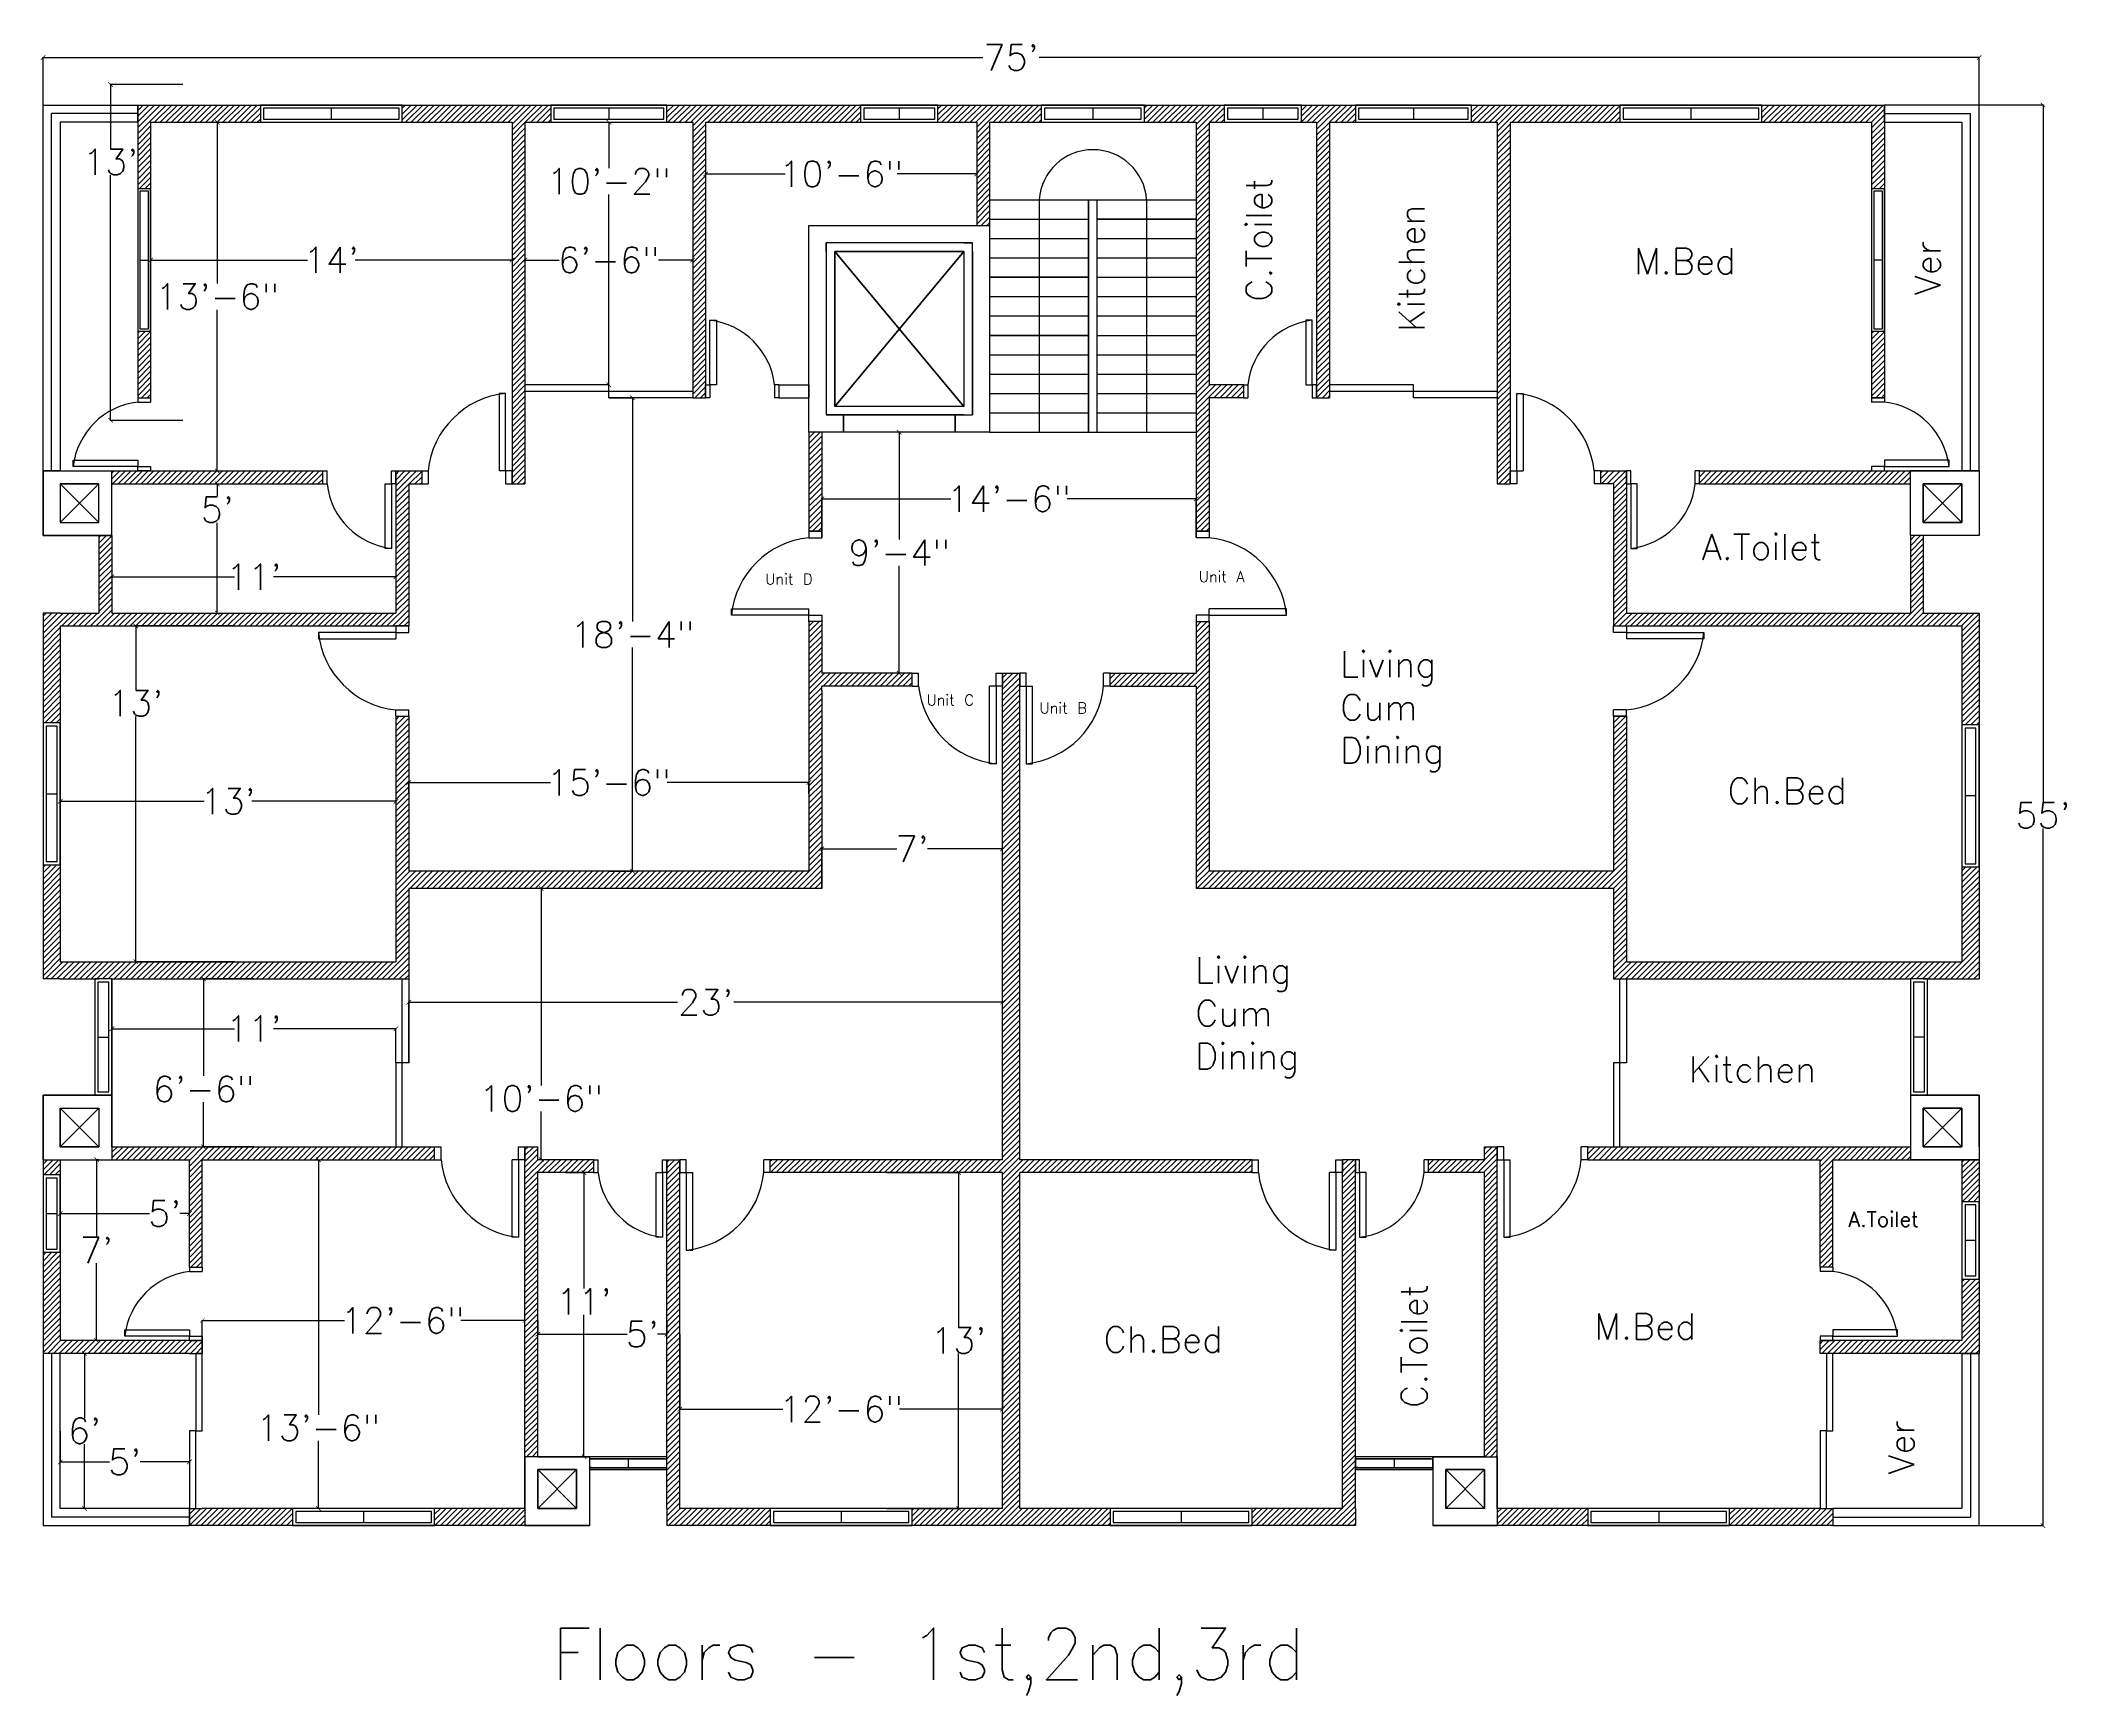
# Model space of a CAD drawing. Header units: inches. Extents: x 474 to 5633, y -332 to 1348.
# Drawn here: x 476 to 1418, y -332 to 437 of the extents above; entities that cross this region are included whole.
import ezdxf

# ---------------------------------------------------------------- set-up
doc = ezdxf.new("R2010")
doc.units = ezdxf.units.IN
doc.header["$LTSCALE"] = 20
doc.header["$MEASUREMENT"] = 0
for name, color, linetype, plot in [('Dimensions', 9, 'Continuous', False), ('Doors', 6, 'Continuous', False), ('Hatches', 3, 'Continuous', False), ('Pillars', 200, 'Continuous', False), ('Veranda', 4, 'Continuous', False), ('Windows', 30, 'Continuous', False)]:
    doc.layers.add(name, color=color, linetype=linetype, plot=plot)
doc.layers.add('Lift and Stairs', color=60, linetype='Continuous')
doc.styles.get("Standard").update_dxf_attribs({"font": 'txt.shx', "height": 12})
doc.dimstyles.new('iut', dxfattribs={"dimtxt": 0.18, "dimasz": 2.1175, "dimexe": 0.18, "dimexo": 0.0625, "dimgap": 0.09, "dimtad": 0, "dimtih": 1, "dimtoh": 1, "dimzin": 0, "dimdsep": 46, "dimlunit": 4, "dimtxsty": 'Standard', "dimblk": 'ARCHTICK', "dimcen": 0.09, "dimadec": 0, "dimazin": 0, "dimtfac": 1, "dimtofl": 0, "dimtmove": 0, "dimatfit": 3, "dimldrblk": 'ARCHTICK', "dimfxl": 1, "dimtolj": 1, "dimtzin": 0, "dimarcsym": 0})

# ---------------------------------------------------------------- blocks, each defined once
blk = doc.blocks.new('BDoor3')
at = {"layer": 'Doors'}
for p, q in [((-42, -6), (-42, 0)), ((-42, 0), (-39, 0)), ((-39, -6), (-39, 0)), ((-3, 0), (0, 0)), ((-3, -6), (-3, 0)), ((0, 0), (0, -6)), ((-42, -6), (-39, -6)), ((-3, -6), (-6, -6)), ((-6, -42), (-6, -6)), ((0, -6), (-3, -6)), ((-3, -6), (-3, -42)), ((-3, -42), (-6, -42))]:
    blk.add_line(p, q, dxfattribs=at)
blk.add_arc((0.99, -2.01), 40.19, 185.69568, 264.30432, dxfattribs=at)
blk = doc.blocks.new('BDoor1')
at = {"layer": 'Doors'}
for p, q in [((-3, 42), (-6, 42)), ((-6, 42), (-6, 6)), ((-3, 6), (-3, 42)), ((-42, 6), (-42, 0)), ((-42, 6), (-39, 6)), ((-42, 0), (-39, 0)), ((-39, 6), (-39, 0)), ((-3, 6), (-6, 6)), ((0, 6), (-3, 6)), ((-3, 6), (-3, 0)), ((-3, 0), (0, 0)), ((0, 0), (0, 6))]:
    blk.add_line(p, q, dxfattribs=at)
blk.add_arc((0.99, 2.01), 40.19, 95.69568, 174.30432, dxfattribs=at)
blk = doc.blocks.new('BDoor2')
at = {"layer": 'Doors'}
for p, q in [((3, 6), (3, 42)), ((3, 42), (6, 42)), ((6, 42), (6, 6)), ((0, 0), (0, 6)), ((0, 6), (3, 6)), ((3, 0), (0, 0)), ((3, 6), (3, 0)), ((3, 6), (6, 6)), ((42, 6), (39, 6)), ((39, 6), (39, 0)), ((42, 0), (39, 0)), ((42, 6), (42, 0))]:
    blk.add_line(p, q, dxfattribs=at)
blk.add_arc((-0.99, 2.01), 40.19, 5.69568, 84.30432, dxfattribs=at)
blk = doc.blocks.new('SDoor1')
at = {"layer": 'Doors'}
for p, q in [((-2, 36), (-5, 36)), ((-5, 36), (-5, 6)), ((-2, 6), (-2, 36)), ((-34, 6), (-34, 0)), ((-34, 6), (-32, 6)), ((-34, 0), (-32, 0)), ((-32, 6), (-32, 0)), ((-5, 6), (-2, 6)), ((0, 6), (-2, 6)), ((-2, 6), (-2, 0)), ((-2, 0), (0, 0)), ((0, 0), (0, 6))]:
    blk.add_line(p, q, dxfattribs=at)
blk.add_arc((1.81, 2.19), 34.02, 96.42895, 173.57105, dxfattribs=at)
blk = doc.blocks.new('SDoor2')
at = {"layer": 'Doors'}
for p, q in [((2, 6), (2, 36)), ((2, 36), (5, 36)), ((5, 36), (5, 6)), ((0, 0), (0, 6)), ((0, 6), (2, 6)), ((2, 0), (0, 0)), ((2, 6), (2, 0)), ((5, 6), (2, 6)), ((34, 6), (32, 6)), ((32, 6), (32, 0)), ((34, 0), (32, 0)), ((34, 6), (34, 0))]:
    blk.add_line(p, q, dxfattribs=at)
blk.add_arc((-1.81, 2.19), 34.02, 6.42895, 83.57105, dxfattribs=at)
blk = doc.blocks.new('BDoor5')
at = {"layer": 'Doors'}
for p, q in [((-6, 42), (0, 42)), ((-6, 42), (-6, 39)), ((-6, 39), (0, 39)), ((0, 42), (0, 39)), ((-42, 3), (-42, 6)), ((-42, 6), (-6, 6)), ((-6, 3), (-42, 3)), ((-6, 3), (-6, 6)), ((-6, 0), (-6, 3)), ((-6, 3), (0, 3)), ((0, 0), (-6, 0)), ((0, 3), (0, 0))]:
    blk.add_line(p, q, dxfattribs=at)
blk.add_arc((-2.01, -0.99), 40.19, 95.69568, 174.30432, dxfattribs=at)
blk = doc.blocks.new('BDoor6')
at = {"layer": 'Doors'}
for p, q in [((6, 42), (0, 42)), ((0, 42), (0, 39)), ((6, 39), (0, 39)), ((6, 42), (6, 39)), ((0, 3), (0, 0)), ((6, 3), (0, 3)), ((0, 0), (6, 0)), ((6, 3), (6, 6)), ((42, 6), (6, 6)), ((6, 0), (6, 3)), ((6, 3), (42, 3)), ((42, 3), (42, 6))]:
    blk.add_line(p, q, dxfattribs=at)
blk.add_arc((2.01, -0.99), 40.19, 5.69568, 84.30432, dxfattribs=at)
blk = doc.blocks.new('BDoor4')
at = {"layer": 'Doors'}
for p, q in [((3, 0), (0, 0)), ((0, 0), (0, -6)), ((3, -6), (3, 0)), ((42, 0), (39, 0)), ((39, -6), (39, 0)), ((42, -6), (42, 0)), ((0, -6), (3, -6)), ((3, -6), (6, -6)), ((3, -6), (3, -42)), ((6, -42), (6, -6)), ((42, -6), (39, -6)), ((3, -42), (6, -42))]:
    blk.add_line(p, q, dxfattribs=at)
blk.add_arc((-0.99, -2.01), 40.19, 275.69568, 354.30432, dxfattribs=at)
blk = doc.blocks.new('SDoor3')
at = {"layer": 'Doors'}
for p, q in [((-34, -6), (-34, 0)), ((-34, 0), (-32, 0)), ((-32, -6), (-32, 0)), ((-2, 0), (0, 0)), ((-2, -6), (-2, 0)), ((0, 0), (0, -6)), ((-34, -6), (-32, -6)), ((-5, -36), (-5, -6)), ((-5, -6), (-2, -6)), ((0, -6), (-2, -6)), ((-2, -6), (-2, -36)), ((-2, -36), (-5, -36))]:
    blk.add_line(p, q, dxfattribs=at)
blk.add_arc((1.81, -2.19), 34.02, 186.42895, 263.57105, dxfattribs=at)
blk = doc.blocks.new('SDoor4')
at = {"layer": 'Doors'}
for p, q in [((2, 0), (0, 0)), ((0, 0), (0, -6)), ((2, -6), (2, 0)), ((34, 0), (32, 0)), ((32, -6), (32, 0)), ((34, -6), (34, 0)), ((0, -6), (2, -6)), ((2, -6), (2, -36)), ((5, -6), (2, -6)), ((5, -36), (5, -6)), ((34, -6), (32, -6)), ((2, -36), (5, -36))]:
    blk.add_line(p, q, dxfattribs=at)
blk.add_arc((-1.81, -2.19), 34.02, 276.42895, 353.57105, dxfattribs=at)
blk = doc.blocks.new('BDoor7')
at = {"layer": 'Doors'}
for p, q in [((0, 0), (-6, 0)), ((-6, 0), (-6, -3)), ((0, -3), (0, 0)), ((-6, -3), (-42, -3)), ((-42, -3), (-42, -6)), ((-42, -6), (-6, -6)), ((-6, -3), (0, -3)), ((-6, -3), (-6, -6)), ((-6, -42), (-6, -39)), ((-6, -39), (0, -39)), ((-6, -42), (0, -42)), ((0, -42), (0, -39))]:
    blk.add_line(p, q, dxfattribs=at)
blk.add_arc((-2.01, 0.99), 40.19, 185.69568, 264.30432, dxfattribs=at)
blk = doc.blocks.new('BDoor8')
at = {"layer": 'Doors'}
for p, q in [((0, -3), (0, 0)), ((0, 0), (6, 0)), ((6, 0), (6, -3)), ((6, -3), (0, -3)), ((6, -3), (6, -6)), ((6, -3), (42, -3)), ((42, -6), (6, -6)), ((42, -3), (42, -6)), ((0, -42), (0, -39)), ((6, -39), (0, -39)), ((6, -42), (0, -42)), ((6, -42), (6, -39))]:
    blk.add_line(p, q, dxfattribs=at)
blk.add_arc((2.01, 0.99), 40.19, 275.69568, 354.30432, dxfattribs=at)
blk = doc.blocks.new('SDoor6')
at = {"layer": 'Doors'}
for p, q in [((6, 34), (0, 34)), ((0, 34), (0, 32)), ((6, 32), (0, 32)), ((6, 34), (6, 32)), ((0, 2), (0, 0)), ((6, 2), (0, 2)), ((0, 0), (6, 0)), ((36, 5), (6, 5)), ((6, 5), (6, 2)), ((6, 0), (6, 2)), ((6, 2), (36, 2)), ((36, 2), (36, 5))]:
    blk.add_line(p, q, dxfattribs=at)
blk.add_arc((2.19, -1.81), 34.02, 6.42895, 83.57105, dxfattribs=at)
blk = doc.blocks.new('SDoor5')
at = {"layer": 'Doors'}
for p, q in [((-6, 33), (0, 33)), ((-6, 33), (-6, 31)), ((-6, 31), (0, 31)), ((0, 33), (0, 31)), ((-36, 1), (-36, 4)), ((-36, 4), (-6, 4)), ((-6, 1), (-36, 1)), ((-6, 4), (-6, 1)), ((-6, -1), (-6, 1)), ((-6, 1), (0, 1)), ((0, 1), (0, -1)), ((0, -1), (-6, -1))]:
    blk.add_line(p, q, dxfattribs=at)
blk.add_arc((-2.19, -2.81), 34.02, 96.42895, 173.57105, dxfattribs=at)
blk = doc.blocks.new('SDoor5.2')
at = {"layer": 'Doors'}
blk.add_blockref('SDoor5', (0, -33), dxfattribs=at)
blk = doc.blocks.new('slider')
at = {"layer": 'Doors'}
for p, q in [((-39, 3), (0, 3)), ((-39, 0), (-39, 3)), ((0, 0), (-39, 0)), ((0, 3), (0, 0))]:
    blk.add_line(p, q, dxfattribs=at)
blk.add_lwpolyline([(-78, 3), (-39, 3), (-39, 6), (-78, 6)], close=True, dxfattribs=at)
blk = doc.blocks.new('slider2')
at = {"layer": 'Doors'}
for p, q in [((-36, 3), (-36, 0)), ((0, 3), (-36, 3)), ((-36, 0), (0, 0)), ((0, 0), (0, 3))]:
    blk.add_line(p, q, dxfattribs=at)
blk.add_lwpolyline([(-72, 3), (-36, 3), (-36, 6), (-72, 6)], close=True, dxfattribs=at)
blk = doc.blocks.new('bathroom_window')
at = {"layer": 'Windows'}
for p, q in [((-17, 5), (-18, 5)), ((-18, 5), (18, 5)), ((-17, 1), (-18, 1)), ((-18, 1), (18, 1)), ((0, 5), (0, 1))]:
    blk.add_line(p, q, dxfattribs=at)
blk.add_lwpolyline([(-18, 0), (18, 0), (18, 6), (-18, 6)], close=True, dxfattribs=at)
for points in [[(17, 5), (-17, 5)], [(-17, 1), (17, 1)]]:
    blk.add_lwpolyline(points, dxfattribs=at)
blk = doc.blocks.new('outer_bathroom_window')
at = {"layer": 'Windows'}
blk.add_line((0, 6.5), (0, 1.5), dxfattribs=at)
for points in [[(-18, 0), (18, 0), (18, 8), (-18, 8)], [(-16.5, 1.5), (16.5, 1.5), (16.5, 6.5), (-16.5, 6.5)]]:
    blk.add_lwpolyline(points, close=True, dxfattribs=at)
blk = doc.blocks.new('stair_window')
at = {"layer": 'Windows'}
blk.add_line((0, 6.5), (0, 1.5), dxfattribs=at)
for points in [[(-24, 0), (24, 0), (24, 8), (-24, 8)], [(-22.5, 1.5), (22.5, 1.5), (22.5, 6.5), (-22.5, 6.5)]]:
    blk.add_lwpolyline(points, close=True, dxfattribs=at)
blk = doc.blocks.new('kitchen_window')
at = {"layer": 'Windows'}
blk.add_line((0, 6.5), (0, 1.5), dxfattribs=at)
for points in [[(-27, 0), (27, 0), (27, 8), (-27, 8)], [(-25.5, 1.5), (25.5, 1.5), (25.5, 6.5), (-25.5, 6.5)]]:
    blk.add_lwpolyline(points, close=True, dxfattribs=at)
blk = doc.blocks.new('bigger_window')
at = {"layer": 'Windows'}
blk.add_line((0, 6.5), (0, 1.5), dxfattribs=at)
for points in [[(-33, 0), (33, 0), (33, 8), (-33, 8)], [(-31.5, 1.5), (31.5, 1.5), (31.5, 6.5), (-31.5, 6.5)]]:
    blk.add_lwpolyline(points, close=True, dxfattribs=at)
blk = doc.blocks.new('balcony_window')
at = {"layer": 'Windows'}
blk.add_line((0, 5), (0, 1), dxfattribs=at)
for points in [[(-33, 0), (33, 0), (33, 6), (-33, 6)], [(-32, 1), (32, 1), (32, 5), (-32, 5)]]:
    blk.add_lwpolyline(points, close=True, dxfattribs=at)
blk = doc.blocks.new('_ArchTick')
at = {"color": 0, "linetype": 'ByBlock', "const_width": 0.15}
blk.add_lwpolyline([(-0.5, -0.5), (0.5, 0.5)], dxfattribs=at)
blk = doc.blocks.new('*D29')
at = {"color": 0, "lineweight": -2, "transparency": 16777216}
for p, q in [((839.03, 205.96), (839.03, 224.13)), ((839.03, 223.95), (898.94, 223.95)), ((1013.03, 223.95), (953.12, 223.95)), ((1013.03, 205.96), (1013.03, 224.13))]:
    blk.add_line(p, q, dxfattribs=at)
at = {"layer": 'Defpoints', "color": 0, "transparency": 16777216}
for p in [(1013.03, 223.95), (839.03, 205.9), (1013.03, 205.9)]:
    blk.add_point(p, dxfattribs=at)
at = {"color": 0, "lineweight": -2, "transparency": 16777216, "xscale": 2.1175, "yscale": 2.1175, "zscale": 2.1175, "rotation": 180}
blk.add_blockref('_ArchTick', (839.03, 223.95), dxfattribs=at)
at = {"color": 0, "lineweight": -2, "transparency": 16777216, "xscale": 2.1175, "yscale": 2.1175, "zscale": 2.1175}
blk.add_blockref('_ArchTick', (1013.03, 223.95), dxfattribs=at)
at = {"color": 0, "transparency": 16777216, "insert": (926.03, 223.95), "char_height": 12, "attachment_point": 5}
blk.add_mtext('\\A1;14\'-6"', dxfattribs=at)
blk = doc.blocks.new('*D30')
at = {"color": 0, "lineweight": -2, "transparency": 16777216}
for p, q in [((477.03, 406.96), (477.03, 429.16)), ((477.03, 428.98), (913.94, 428.98)), ((1377.03, 428.98), (940.12, 428.98)), ((1377.03, 406.96), (1377.03, 429.16))]:
    blk.add_line(p, q, dxfattribs=at)
at = {"layer": 'Defpoints', "color": 0, "transparency": 16777216}
for p in [(1377.03, 428.98), (477.03, 406.9), (1377.03, 406.9)]:
    blk.add_point(p, dxfattribs=at)
at = {"color": 0, "lineweight": -2, "transparency": 16777216, "xscale": 2.1175, "yscale": 2.1175, "zscale": 2.1175, "rotation": 180}
blk.add_blockref('_ArchTick', (477.03, 428.98), dxfattribs=at)
at = {"color": 0, "lineweight": -2, "transparency": 16777216, "xscale": 2.1175, "yscale": 2.1175, "zscale": 2.1175}
blk.add_blockref('_ArchTick', (1377.03, 428.98), dxfattribs=at)
at = {"color": 0, "transparency": 16777216, "insert": (927.03, 428.98), "char_height": 12, "attachment_point": 5}
blk.add_mtext("\\A1;75'", dxfattribs=at)
blk = doc.blocks.new('*D31')
at = {"color": 0, "lineweight": -2, "transparency": 16777216}
for p, q in [((1377.09, 406.96), (1406.87, 406.96)), ((1406.69, 406.96), (1406.69, 83.02)), ((1406.69, -253.1), (1406.69, 70.84)), ((1377.09, -253.1), (1406.87, -253.1))]:
    blk.add_line(p, q, dxfattribs=at)
at = {"layer": 'Defpoints', "color": 0, "transparency": 16777216}
for p in [(1377.03, 406.96), (1377.03, -253.1), (1406.69, -253.1)]:
    blk.add_point(p, dxfattribs=at)
at = {"color": 0, "lineweight": -2, "transparency": 16777216, "xscale": 2.1175, "yscale": 2.1175, "zscale": 2.1175}
for p, rotation in [((1406.69, 406.96), 90), ((1406.69, -253.1), 270)]:
    blk.add_blockref('_ArchTick', p, dxfattribs=dict(at, rotation=rotation))
at = {"color": 0, "transparency": 16777216, "insert": (1406.69, 76.93), "char_height": 12, "attachment_point": 5}
blk.add_mtext("\\A1;55'", dxfattribs=at)
blk = doc.blocks.new('*D32')
at = {"color": 0, "lineweight": -2, "transparency": 16777216}
for p, q in [((647.03, 86.96), (647.03, 92.34)), ((647.03, 92.16), (712.94, 92.16)), ((833.03, 92.16), (767.12, 92.16)), ((833.03, 86.96), (833.03, 92.34))]:
    blk.add_line(p, q, dxfattribs=at)
at = {"layer": 'Defpoints', "color": 0, "transparency": 16777216}
for p in [(647.03, 86.9), (833.03, 92.16), (833.03, 86.9)]:
    blk.add_point(p, dxfattribs=at)
at = {"color": 0, "lineweight": -2, "transparency": 16777216, "xscale": 2.1175, "yscale": 2.1175, "zscale": 2.1175, "rotation": 180}
blk.add_blockref('_ArchTick', (647.03, 92.16), dxfattribs=at)
at = {"color": 0, "lineweight": -2, "transparency": 16777216, "xscale": 2.1175, "yscale": 2.1175, "zscale": 2.1175}
blk.add_blockref('_ArchTick', (833.03, 92.16), dxfattribs=at)
at = {"color": 0, "transparency": 16777216, "insert": (740.03, 92.16), "char_height": 12, "attachment_point": 5}
blk.add_mtext('\\A1;15\'-6"', dxfattribs=at)
blk = doc.blocks.new('*D33')
at = {"color": 0, "lineweight": -2, "transparency": 16777216}
for p, q in [((701.03, 337.84), (701.03, 334.72)), ((701.03, 334.9), (716.94, 334.9)), ((779.03, 334.9), (763.12, 334.9)), ((779.03, 334.96), (779.03, 335.08))]:
    blk.add_line(p, q, dxfattribs=at)
at = {"layer": 'Defpoints', "color": 0, "transparency": 16777216}
for p in [(701.03, 337.9), (779.03, 334.9), (779.03, 334.9)]:
    blk.add_point(p, dxfattribs=at)
at = {"color": 0, "lineweight": -2, "transparency": 16777216, "xscale": 2.1175, "yscale": 2.1175, "zscale": 2.1175, "rotation": 180}
blk.add_blockref('_ArchTick', (701.03, 334.9), dxfattribs=at)
at = {"color": 0, "lineweight": -2, "transparency": 16777216, "xscale": 2.1175, "yscale": 2.1175, "zscale": 2.1175}
blk.add_blockref('_ArchTick', (779.03, 334.9), dxfattribs=at)
at = {"color": 0, "transparency": 16777216, "insert": (740.03, 334.9), "char_height": 12, "attachment_point": 5}
blk.add_mtext('\\A1;6\'-6"', dxfattribs=at)
blk = doc.blocks.new('*D34')
at = {"color": 0, "lineweight": -2, "transparency": 16777216}
for p, q in [((785.03, 374.96), (785.03, 375.08)), ((785.03, 374.9), (821.94, 374.9)), ((911.03, 374.9), (874.12, 374.9)), ((911.03, 374.84), (911.03, 374.72))]:
    blk.add_line(p, q, dxfattribs=at)
at = {"layer": 'Defpoints', "color": 0, "transparency": 16777216}
for p in [(785.03, 374.9), (785.03, 374.9), (911.03, 374.9)]:
    blk.add_point(p, dxfattribs=at)
at = {"color": 0, "lineweight": -2, "transparency": 16777216, "xscale": 2.1175, "yscale": 2.1175, "zscale": 2.1175, "rotation": 180}
blk.add_blockref('_ArchTick', (785.03, 374.9), dxfattribs=at)
at = {"color": 0, "lineweight": -2, "transparency": 16777216, "xscale": 2.1175, "yscale": 2.1175, "zscale": 2.1175}
blk.add_blockref('_ArchTick', (911.03, 374.9), dxfattribs=at)
at = {"color": 0, "transparency": 16777216, "insert": (848.03, 374.9), "char_height": 12, "attachment_point": 5}
blk.add_mtext('\\A1;10\'-6"', dxfattribs=at)
blk = doc.blocks.new('*D35')
at = {"color": 0, "lineweight": -2, "transparency": 16777216}
for p, q in [((527.03, 334.96), (527.03, 335.08)), ((527.03, 334.9), (599.94, 334.9)), ((695.03, 334.9), (622.12, 334.9)), ((695.03, 334.96), (695.03, 335.08))]:
    blk.add_line(p, q, dxfattribs=at)
at = {"layer": 'Defpoints', "color": 0, "transparency": 16777216}
for p in [(527.03, 334.9), (695.03, 334.9), (695.03, 334.9)]:
    blk.add_point(p, dxfattribs=at)
at = {"color": 0, "lineweight": -2, "transparency": 16777216, "xscale": 2.1175, "yscale": 2.1175, "zscale": 2.1175, "rotation": 180}
blk.add_blockref('_ArchTick', (527.03, 334.9), dxfattribs=at)
at = {"color": 0, "lineweight": -2, "transparency": 16777216, "xscale": 2.1175, "yscale": 2.1175, "zscale": 2.1175}
blk.add_blockref('_ArchTick', (695.03, 334.9), dxfattribs=at)
at = {"color": 0, "transparency": 16777216, "insert": (611.03, 334.9), "char_height": 12, "attachment_point": 5}
blk.add_mtext("\\A1;14'", dxfattribs=at)
blk = doc.blocks.new('*D36')
at = {"color": 0, "lineweight": -2, "transparency": 16777216}
for p, q in [((557.96, 398.9), (557.85, 398.9)), ((558.03, 398.9), (558.03, 323.99)), ((558.03, 236.9), (558.03, 311.81)), ((557.96, 236.9), (557.85, 236.9))]:
    blk.add_line(p, q, dxfattribs=at)
at = {"layer": 'Defpoints', "color": 0, "transparency": 16777216}
for p in [(558.03, 398.9), (558.03, 398.9), (558.03, 236.9)]:
    blk.add_point(p, dxfattribs=at)
at = {"color": 0, "lineweight": -2, "transparency": 16777216, "xscale": 2.1175, "yscale": 2.1175, "zscale": 2.1175}
for p, rotation in [((558.03, 398.9), 90), ((558.03, 236.9), 270)]:
    blk.add_blockref('_ArchTick', p, dxfattribs=dict(at, rotation=rotation))
at = {"color": 0, "transparency": 16777216, "insert": (558.03, 317.9), "char_height": 12, "attachment_point": 5}
blk.add_mtext('\\A1;13\'-6"', dxfattribs=at)
blk = doc.blocks.new('*D37')
at = {"color": 0, "lineweight": -2, "transparency": 16777216}
for p, q in [((740.03, 398.9), (740.03, 377.53)), ((740.09, 398.9), (740.21, 398.9)), ((740.03, 276.9), (740.03, 365.35)), ((740.09, 276.9), (740.21, 276.9))]:
    blk.add_line(p, q, dxfattribs=at)
at = {"layer": 'Defpoints', "color": 0, "transparency": 16777216}
for p in [(740.03, 398.9), (740.03, 276.9), (740.03, 276.9)]:
    blk.add_point(p, dxfattribs=at)
at = {"color": 0, "lineweight": -2, "transparency": 16777216, "xscale": 2.1175, "yscale": 2.1175, "zscale": 2.1175}
for p, rotation in [((740.03, 398.9), 90), ((740.03, 276.9), 270)]:
    blk.add_blockref('_ArchTick', p, dxfattribs=dict(at, rotation=rotation))
at = {"color": 0, "transparency": 16777216, "insert": (740.03, 371.44), "char_height": 12, "attachment_point": 5}
blk.add_mtext('\\A1;10\'-2"', dxfattribs=at)
blk = doc.blocks.new('*D38')
at = {"color": 0, "lineweight": -2, "transparency": 16777216}
for p, q in [((485.03, 86.84), (485.03, 83.23)), ((641.03, 86.84), (641.03, 83.23)), ((485.03, 83.41), (551.94, 83.41)), ((641.03, 83.41), (574.12, 83.41))]:
    blk.add_line(p, q, dxfattribs=at)
at = {"layer": 'Defpoints', "color": 0, "transparency": 16777216}
for p in [(485.03, 86.9), (641.03, 86.9), (641.03, 83.41)]:
    blk.add_point(p, dxfattribs=at)
at = {"color": 0, "lineweight": -2, "transparency": 16777216, "xscale": 2.1175, "yscale": 2.1175, "zscale": 2.1175, "rotation": 180}
blk.add_blockref('_ArchTick', (485.03, 83.41), dxfattribs=at)
at = {"color": 0, "lineweight": -2, "transparency": 16777216, "xscale": 2.1175, "yscale": 2.1175, "zscale": 2.1175}
blk.add_blockref('_ArchTick', (641.03, 83.41), dxfattribs=at)
at = {"color": 0, "transparency": 16777216, "insert": (563.03, 83.41), "char_height": 12, "attachment_point": 5}
blk.add_mtext("\\A1;13'", dxfattribs=at)
blk = doc.blocks.new('*D39')
at = {"color": 0, "lineweight": -2, "transparency": 16777216}
for p, q in [((565.96, 164.9), (519.91, 164.9)), ((520.09, 164.9), (520.09, 135.03)), ((520.09, 8.9), (520.09, 122.85)), ((565.96, 8.9), (519.91, 8.9))]:
    blk.add_line(p, q, dxfattribs=at)
at = {"layer": 'Defpoints', "color": 0, "transparency": 16777216}
for p in [(566.03, 164.9), (520.09, 8.9), (566.03, 8.9)]:
    blk.add_point(p, dxfattribs=at)
at = {"color": 0, "lineweight": -2, "transparency": 16777216, "xscale": 2.1175, "yscale": 2.1175, "zscale": 2.1175}
for p, rotation in [((520.09, 164.9), 90), ((520.09, 8.9), 270)]:
    blk.add_blockref('_ArchTick', p, dxfattribs=dict(at, rotation=rotation))
at = {"color": 0, "transparency": 16777216, "insert": (520.09, 128.94), "char_height": 12, "attachment_point": 5}
blk.add_mtext("\\A1;13'", dxfattribs=at)
blk = doc.blocks.new('*D40')
at = {"color": 0, "lineweight": -2, "transparency": 16777216}
for p, q in [((740.09, 270.9), (751.23, 270.9)), ((751.05, 270.9), (751.05, 166.99)), ((751.05, 50.9), (751.05, 154.81)), ((740.09, 50.9), (751.23, 50.9))]:
    blk.add_line(p, q, dxfattribs=at)
at = {"layer": 'Defpoints', "color": 0, "transparency": 16777216}
for p in [(740.03, 270.9), (740.03, 50.9), (751.05, 50.9)]:
    blk.add_point(p, dxfattribs=at)
at = {"color": 0, "lineweight": -2, "transparency": 16777216, "xscale": 2.1175, "yscale": 2.1175, "zscale": 2.1175}
for p, rotation in [((751.05, 270.9), 90), ((751.05, 50.9), 270)]:
    blk.add_blockref('_ArchTick', p, dxfattribs=dict(at, rotation=rotation))
at = {"color": 0, "transparency": 16777216, "insert": (751.05, 160.9), "char_height": 12, "attachment_point": 5}
blk.add_mtext('\\A1;18\'-4"', dxfattribs=at)
blk = doc.blocks.new('*D41')
at = {"color": 0, "lineweight": -2, "transparency": 16777216}
for p, q in [((719.96, 42.9), (708.44, 42.9)), ((708.62, 42.9), (708.62, -48.56)), ((708.62, -83.1), (708.62, -60.74)), ((719.96, -83.1), (708.44, -83.1))]:
    blk.add_line(p, q, dxfattribs=at)
at = {"layer": 'Defpoints', "color": 0, "transparency": 16777216}
for p in [(708.62, 42.9), (720.03, 42.9), (720.03, -83.1)]:
    blk.add_point(p, dxfattribs=at)
at = {"color": 0, "lineweight": -2, "transparency": 16777216, "xscale": 2.1175, "yscale": 2.1175, "zscale": 2.1175}
for p, rotation in [((708.62, 42.9), 90), ((708.62, -83.1), 270)]:
    blk.add_blockref('_ArchTick', p, dxfattribs=dict(at, rotation=rotation))
at = {"color": 0, "transparency": 16777216, "insert": (708.62, -54.65), "char_height": 12, "attachment_point": 5}
blk.add_mtext('\\A1;10\'-6"', dxfattribs=at)
blk = doc.blocks.new('*D42')
at = {"color": 0, "lineweight": -2, "transparency": 16777216}
for p, q in [((647.03, -38.04), (647.03, -9.78)), ((647.03, -9.96), (771.94, -9.96)), ((923.03, -9.96), (798.12, -9.96)), ((923.03, -38.04), (923.03, -9.78))]:
    blk.add_line(p, q, dxfattribs=at)
at = {"layer": 'Defpoints', "color": 0, "transparency": 16777216}
for p in [(923.03, -9.96), (647.03, -38.1), (923.03, -38.1)]:
    blk.add_point(p, dxfattribs=at)
at = {"color": 0, "lineweight": -2, "transparency": 16777216, "xscale": 2.1175, "yscale": 2.1175, "zscale": 2.1175, "rotation": 180}
blk.add_blockref('_ArchTick', (647.03, -9.96), dxfattribs=at)
at = {"color": 0, "lineweight": -2, "transparency": 16777216, "xscale": 2.1175, "yscale": 2.1175, "zscale": 2.1175}
blk.add_blockref('_ArchTick', (923.03, -9.96), dxfattribs=at)
at = {"color": 0, "transparency": 16777216, "insert": (785.03, -9.96), "char_height": 12, "attachment_point": 5}
blk.add_mtext("\\A1;23'", dxfattribs=at)
blk = doc.blocks.new('*D43')
at = {"color": 0, "lineweight": -2, "transparency": 16777216}
for p, q in [((839.03, 42.96), (839.03, 61.49)), ((839.03, 61.31), (873.94, 61.31)), ((923.03, 61.31), (888.12, 61.31)), ((923.03, 42.96), (923.03, 61.49))]:
    blk.add_line(p, q, dxfattribs=at)
at = {"layer": 'Defpoints', "color": 0, "transparency": 16777216}
for p in [(923.03, 61.31), (839.03, 42.9), (923.03, 42.9)]:
    blk.add_point(p, dxfattribs=at)
at = {"color": 0, "lineweight": -2, "transparency": 16777216, "xscale": 2.1175, "yscale": 2.1175, "zscale": 2.1175, "rotation": 180}
blk.add_blockref('_ArchTick', (839.03, 61.31), dxfattribs=at)
at = {"color": 0, "lineweight": -2, "transparency": 16777216, "xscale": 2.1175, "yscale": 2.1175, "zscale": 2.1175}
blk.add_blockref('_ArchTick', (923.03, 61.31), dxfattribs=at)
at = {"color": 0, "transparency": 16777216, "insert": (881.03, 61.31), "char_height": 12, "attachment_point": 5}
blk.add_mtext("\\A1;7'", dxfattribs=at)
blk = doc.blocks.new('*D44')
at = {"color": 0, "lineweight": -2, "transparency": 16777216}
for p, q in [((557.96, 230.9), (557.85, 230.9)), ((558.03, 230.9), (558.03, 225.03)), ((558.03, 170.9), (558.03, 212.85)), ((557.96, 170.9), (557.85, 170.9))]:
    blk.add_line(p, q, dxfattribs=at)
at = {"layer": 'Defpoints', "color": 0, "transparency": 16777216}
for p in [(558.03, 230.9), (558.03, 170.9), (558.03, 170.9)]:
    blk.add_point(p, dxfattribs=at)
at = {"color": 0, "lineweight": -2, "transparency": 16777216, "xscale": 2.1175, "yscale": 2.1175, "zscale": 2.1175}
for p, rotation in [((558.03, 230.9), 90), ((558.03, 170.9), 270)]:
    blk.add_blockref('_ArchTick', p, dxfattribs=dict(at, rotation=rotation))
at = {"color": 0, "transparency": 16777216, "insert": (558.03, 218.94), "char_height": 12, "attachment_point": 5}
blk.add_mtext("\\A1;5'", dxfattribs=at)
blk = doc.blocks.new('*D45')
at = {"color": 0, "lineweight": -2, "transparency": 16777216}
for p, q in [((509.03, 188.84), (509.03, 187.56)), ((641.03, 188.84), (641.03, 187.56)), ((509.03, 187.74), (565.94, 187.74)), ((641.03, 187.74), (584.12, 187.74))]:
    blk.add_line(p, q, dxfattribs=at)
at = {"layer": 'Defpoints', "color": 0, "transparency": 16777216}
for p in [(509.03, 188.9), (641.03, 188.9), (641.03, 187.74)]:
    blk.add_point(p, dxfattribs=at)
at = {"color": 0, "lineweight": -2, "transparency": 16777216, "xscale": 2.1175, "yscale": 2.1175, "zscale": 2.1175, "rotation": 180}
blk.add_blockref('_ArchTick', (509.03, 187.74), dxfattribs=at)
at = {"color": 0, "lineweight": -2, "transparency": 16777216, "xscale": 2.1175, "yscale": 2.1175, "zscale": 2.1175}
blk.add_blockref('_ArchTick', (641.03, 187.74), dxfattribs=at)
at = {"color": 0, "transparency": 16777216, "insert": (575.03, 187.74), "char_height": 12, "attachment_point": 5}
blk.add_mtext("\\A1;11'", dxfattribs=at)
blk = doc.blocks.new('*D46')
at = {"color": 0, "lineweight": -2, "transparency": 16777216}
for p, q in [((574.96, 0.9), (551.47, 0.9)), ((551.65, 0.9), (551.65, -44.19)), ((551.65, -77.1), (551.65, -56.37)), ((574.96, -77.1), (551.47, -77.1))]:
    blk.add_line(p, q, dxfattribs=at)
at = {"layer": 'Defpoints', "color": 0, "transparency": 16777216}
for p in [(575.03, 0.9), (551.65, -77.1), (575.03, -77.1)]:
    blk.add_point(p, dxfattribs=at)
at = {"color": 0, "lineweight": -2, "transparency": 16777216, "xscale": 2.1175, "yscale": 2.1175, "zscale": 2.1175}
for p, rotation in [((551.65, 0.9), 90), ((551.65, -77.1), 270)]:
    blk.add_blockref('_ArchTick', p, dxfattribs=dict(at, rotation=rotation))
at = {"color": 0, "transparency": 16777216, "insert": (551.65, -50.28), "char_height": 12, "attachment_point": 5}
blk.add_mtext('\\A1;6\'-6"', dxfattribs=at)
blk = doc.blocks.new('*D47')
at = {"color": 0, "lineweight": -2, "transparency": 16777216}
for p, q in [((509.03, -38.04), (509.03, -22.06)), ((509.03, -22.24), (565.94, -22.24)), ((641.03, -22.24), (584.12, -22.24)), ((641.03, -38.04), (641.03, -22.06))]:
    blk.add_line(p, q, dxfattribs=at)
at = {"layer": 'Defpoints', "color": 0, "transparency": 16777216}
for p in [(509.03, -22.24), (509.03, -38.1), (641.03, -38.1)]:
    blk.add_point(p, dxfattribs=at)
at = {"color": 0, "lineweight": -2, "transparency": 16777216, "xscale": 2.1175, "yscale": 2.1175, "zscale": 2.1175, "rotation": 180}
blk.add_blockref('_ArchTick', (509.03, -22.24), dxfattribs=at)
at = {"color": 0, "lineweight": -2, "transparency": 16777216, "xscale": 2.1175, "yscale": 2.1175, "zscale": 2.1175}
blk.add_blockref('_ArchTick', (641.03, -22.24), dxfattribs=at)
at = {"color": 0, "transparency": 16777216, "insert": (575.03, -22.24), "char_height": 12, "attachment_point": 5}
blk.add_mtext("\\A1;11'", dxfattribs=at)
blk = doc.blocks.new('*D48')
at = {"color": 0, "lineweight": -2, "transparency": 16777216}
for p, q in [((604.96, -83.1), (604.85, -83.1)), ((605.03, -83.1), (605.03, -201.56)), ((605.03, -245.1), (605.03, -213.74)), ((604.96, -245.1), (604.85, -245.1))]:
    blk.add_line(p, q, dxfattribs=at)
at = {"layer": 'Defpoints', "color": 0, "transparency": 16777216}
for p in [(605.03, -83.1), (605.03, -245.1), (605.03, -245.1)]:
    blk.add_point(p, dxfattribs=at)
at = {"color": 0, "lineweight": -2, "transparency": 16777216, "xscale": 2.1175, "yscale": 2.1175, "zscale": 2.1175}
for p, rotation in [((605.03, -83.1), 90), ((605.03, -245.1), 270)]:
    blk.add_blockref('_ArchTick', p, dxfattribs=dict(at, rotation=rotation))
at = {"color": 0, "transparency": 16777216, "insert": (605.03, -207.65), "char_height": 12, "attachment_point": 5}
blk.add_mtext('\\A1;13\'-6"', dxfattribs=at)
blk = doc.blocks.new('*D49')
at = {"color": 0, "lineweight": -2, "transparency": 16777216}
for p, q in [((485.03, -209.16), (485.03, -223.68)), ((545.03, -209.16), (545.03, -223.68)), ((485.03, -223.5), (507.94, -223.5)), ((545.03, -223.5), (522.12, -223.5))]:
    blk.add_line(p, q, dxfattribs=at)
at = {"layer": 'Defpoints', "color": 0, "transparency": 16777216}
for p in [(485.03, -209.1), (545.03, -209.1), (485.03, -223.5)]:
    blk.add_point(p, dxfattribs=at)
at = {"color": 0, "lineweight": -2, "transparency": 16777216, "xscale": 2.1175, "yscale": 2.1175, "zscale": 2.1175, "rotation": 180}
blk.add_blockref('_ArchTick', (485.03, -223.5), dxfattribs=at)
at = {"color": 0, "lineweight": -2, "transparency": 16777216, "xscale": 2.1175, "yscale": 2.1175, "zscale": 2.1175}
blk.add_blockref('_ArchTick', (545.03, -223.5), dxfattribs=at)
at = {"color": 0, "transparency": 16777216, "insert": (515.03, -223.5), "char_height": 12, "attachment_point": 5}
blk.add_mtext("\\A1;5'", dxfattribs=at)
blk = doc.blocks.new('*D50')
at = {"color": 0, "lineweight": -2, "transparency": 16777216}
for p, q in [((514.96, -173.1), (496.13, -173.1)), ((496.31, -173.1), (496.31, -203.01)), ((496.31, -245.1), (496.31, -215.19)), ((514.96, -245.1), (496.13, -245.1))]:
    blk.add_line(p, q, dxfattribs=at)
at = {"layer": 'Defpoints', "color": 0, "transparency": 16777216}
for p in [(515.03, -173.1), (496.31, -245.1), (515.03, -245.1)]:
    blk.add_point(p, dxfattribs=at)
at = {"color": 0, "lineweight": -2, "transparency": 16777216, "xscale": 2.1175, "yscale": 2.1175, "zscale": 2.1175}
for p, rotation in [((496.31, -173.1), 90), ((496.31, -245.1), 270)]:
    blk.add_blockref('_ArchTick', p, dxfattribs=dict(at, rotation=rotation))
at = {"color": 0, "transparency": 16777216, "insert": (496.31, -209.1), "char_height": 12, "attachment_point": 5}
blk.add_mtext("\\A1;6'", dxfattribs=at)
blk = doc.blocks.new('*D51')
at = {"color": 0, "lineweight": -2, "transparency": 16777216}
for p, q in [((485.03, -108.04), (485.03, -107.92)), ((485.03, -108.1), (526.48, -108.1)), ((545.03, -108.1), (540.66, -108.1)), ((545.03, -108.04), (545.03, -107.92))]:
    blk.add_line(p, q, dxfattribs=at)
at = {"layer": 'Defpoints', "color": 0, "transparency": 16777216}
for p in [(485.03, -108.1), (485.03, -108.1), (545.03, -108.1)]:
    blk.add_point(p, dxfattribs=at)
at = {"color": 0, "lineweight": -2, "transparency": 16777216, "xscale": 2.1175, "yscale": 2.1175, "zscale": 2.1175, "rotation": 180}
blk.add_blockref('_ArchTick', (485.03, -108.1), dxfattribs=at)
at = {"color": 0, "lineweight": -2, "transparency": 16777216, "xscale": 2.1175, "yscale": 2.1175, "zscale": 2.1175}
blk.add_blockref('_ArchTick', (545.03, -108.1), dxfattribs=at)
at = {"color": 0, "transparency": 16777216, "insert": (533.57, -108.1), "char_height": 12, "attachment_point": 5}
blk.add_mtext("\\A1;5'", dxfattribs=at)
blk = doc.blocks.new('*D52')
at = {"color": 0, "lineweight": -2, "transparency": 16777216}
for p, q in [((502.96, -83.1), (501.72, -83.1)), ((501.9, -83.1), (501.9, -119.01)), ((501.9, -167.1), (501.9, -131.19)), ((502.96, -167.1), (501.72, -167.1))]:
    blk.add_line(p, q, dxfattribs=at)
at = {"layer": 'Defpoints', "color": 0, "transparency": 16777216}
for p in [(503.03, -83.1), (501.9, -167.1), (503.03, -167.1)]:
    blk.add_point(p, dxfattribs=at)
at = {"color": 0, "lineweight": -2, "transparency": 16777216, "xscale": 2.1175, "yscale": 2.1175, "zscale": 2.1175}
for p, rotation in [((501.9, -83.1), 90), ((501.9, -167.1), 270)]:
    blk.add_blockref('_ArchTick', p, dxfattribs=dict(at, rotation=rotation))
at = {"color": 0, "transparency": 16777216, "insert": (501.9, -125.1), "char_height": 12, "attachment_point": 5}
blk.add_mtext("\\A1;7'", dxfattribs=at)
blk = doc.blocks.new('*D53')
at = {"color": 0, "lineweight": -2, "transparency": 16777216}
for p, q in [((551.03, -173.04), (551.03, -157.65)), ((551.03, -157.83), (617.1, -157.83)), ((701.03, -157.83), (671.28, -157.83)), ((701.03, -173.04), (701.03, -157.65))]:
    blk.add_line(p, q, dxfattribs=at)
at = {"layer": 'Defpoints', "color": 0, "transparency": 16777216}
for p in [(701.03, -157.83), (551.03, -173.1), (701.03, -173.1)]:
    blk.add_point(p, dxfattribs=at)
at = {"color": 0, "lineweight": -2, "transparency": 16777216, "xscale": 2.1175, "yscale": 2.1175, "zscale": 2.1175, "rotation": 180}
blk.add_blockref('_ArchTick', (551.03, -157.83), dxfattribs=at)
at = {"color": 0, "lineweight": -2, "transparency": 16777216, "xscale": 2.1175, "yscale": 2.1175, "zscale": 2.1175}
blk.add_blockref('_ArchTick', (701.03, -157.83), dxfattribs=at)
at = {"color": 0, "transparency": 16777216, "insert": (644.19, -157.83), "char_height": 12, "attachment_point": 5}
blk.add_mtext('\\A1;12\'-6"', dxfattribs=at)
blk = doc.blocks.new('*D54')
at = {"color": 0, "lineweight": -2, "transparency": 16777216}
for p, q in [((707.03, -157.89), (707.03, -164.28)), ((767.03, -157.89), (767.03, -164.28)), ((707.03, -164.1), (748.48, -164.1)), ((767.03, -164.1), (762.66, -164.1))]:
    blk.add_line(p, q, dxfattribs=at)
at = {"layer": 'Defpoints', "color": 0, "transparency": 16777216}
for p in [(707.03, -157.83), (767.03, -157.83), (767.03, -164.1)]:
    blk.add_point(p, dxfattribs=at)
at = {"color": 0, "lineweight": -2, "transparency": 16777216, "xscale": 2.1175, "yscale": 2.1175, "zscale": 2.1175, "rotation": 180}
blk.add_blockref('_ArchTick', (707.03, -164.1), dxfattribs=at)
at = {"color": 0, "lineweight": -2, "transparency": 16777216, "xscale": 2.1175, "yscale": 2.1175, "zscale": 2.1175}
blk.add_blockref('_ArchTick', (767.03, -164.1), dxfattribs=at)
at = {"color": 0, "transparency": 16777216, "insert": (755.57, -164.1), "char_height": 12, "attachment_point": 5}
blk.add_mtext("\\A1;5'", dxfattribs=at)
blk = doc.blocks.new('*D55')
at = {"color": 0, "lineweight": -2, "transparency": 16777216}
for p, q in [((720.09, -89.1), (728.65, -89.1)), ((728.47, -89.1), (728.47, -142.92)), ((728.47, -221.1), (728.47, -155.1)), ((719.09, -221.1), (728.65, -221.1))]:
    blk.add_line(p, q, dxfattribs=at)
at = {"layer": 'Defpoints', "color": 0, "transparency": 16777216}
for p in [(720.03, -89.1), (728.47, -89.1), (719.03, -221.1)]:
    blk.add_point(p, dxfattribs=at)
at = {"color": 0, "lineweight": -2, "transparency": 16777216, "xscale": 2.1175, "yscale": 2.1175, "zscale": 2.1175}
for p, rotation in [((728.47, -89.1), 90), ((728.47, -221.1), 270)]:
    blk.add_blockref('_ArchTick', p, dxfattribs=dict(at, rotation=rotation))
at = {"color": 0, "transparency": 16777216, "insert": (728.47, -149.01), "char_height": 12, "attachment_point": 5}
blk.add_mtext("\\A1;11'", dxfattribs=at)
blk = doc.blocks.new('*D56')
at = {"color": 0, "lineweight": -2, "transparency": 16777216}
for p, q in [((869.09, -89.1), (902.81, -89.1)), ((902.63, -89.1), (902.63, -161.01)), ((902.63, -245.1), (902.63, -173.19)), ((869.09, -245.1), (902.81, -245.1))]:
    blk.add_line(p, q, dxfattribs=at)
at = {"layer": 'Defpoints', "color": 0, "transparency": 16777216}
for p in [(869.03, -89.1), (869.03, -245.1), (902.63, -245.1)]:
    blk.add_point(p, dxfattribs=at)
at = {"color": 0, "lineweight": -2, "transparency": 16777216, "xscale": 2.1175, "yscale": 2.1175, "zscale": 2.1175}
for p, rotation in [((902.63, -89.1), 90), ((902.63, -245.1), 270)]:
    blk.add_blockref('_ArchTick', p, dxfattribs=dict(at, rotation=rotation))
at = {"color": 0, "transparency": 16777216, "insert": (902.63, -167.1), "char_height": 12, "attachment_point": 5}
blk.add_mtext("\\A1;13'", dxfattribs=at)
blk = doc.blocks.new('*D57')
at = {"color": 0, "lineweight": -2, "transparency": 16777216}
for p, q in [((773.03, -164.16), (773.03, -199.14)), ((923.03, -164.16), (923.03, -199.14)), ((773.03, -198.96), (820.94, -198.96)), ((923.03, -198.96), (875.12, -198.96))]:
    blk.add_line(p, q, dxfattribs=at)
at = {"layer": 'Defpoints', "color": 0, "transparency": 16777216}
for p in [(773.03, -164.1), (923.03, -164.1), (923.03, -198.96)]:
    blk.add_point(p, dxfattribs=at)
at = {"color": 0, "lineweight": -2, "transparency": 16777216, "xscale": 2.1175, "yscale": 2.1175, "zscale": 2.1175, "rotation": 180}
blk.add_blockref('_ArchTick', (773.03, -198.96), dxfattribs=at)
at = {"color": 0, "lineweight": -2, "transparency": 16777216, "xscale": 2.1175, "yscale": 2.1175, "zscale": 2.1175}
blk.add_blockref('_ArchTick', (923.03, -198.96), dxfattribs=at)
at = {"color": 0, "transparency": 16777216, "insert": (848.03, -198.96), "char_height": 12, "attachment_point": 5}
blk.add_mtext('\\A1;12\'-6"', dxfattribs=at)
blk = doc.blocks.new('*D58')
at = {"color": 0, "lineweight": -2, "transparency": 16777216}
for p, q in [((874.96, 254.9), (874.85, 254.9)), ((875.03, 254.9), (875.03, 204.99)), ((875.03, 142.9), (875.03, 192.81)), ((874.96, 142.9), (874.85, 142.9))]:
    blk.add_line(p, q, dxfattribs=at)
at = {"layer": 'Defpoints', "color": 0, "transparency": 16777216}
for p in [(875.03, 254.9), (875.03, 142.9), (875.03, 142.9)]:
    blk.add_point(p, dxfattribs=at)
at = {"color": 0, "lineweight": -2, "transparency": 16777216, "xscale": 2.1175, "yscale": 2.1175, "zscale": 2.1175}
for p, rotation in [((875.03, 254.9), 90), ((875.03, 142.9), 270)]:
    blk.add_blockref('_ArchTick', p, dxfattribs=dict(at, rotation=rotation))
at = {"color": 0, "transparency": 16777216, "insert": (875.03, 198.9), "char_height": 12, "attachment_point": 5}
blk.add_mtext('\\A1;9\'-4"', dxfattribs=at)
blk = doc.blocks.new('*D101')
at = {"color": 0, "lineweight": -2, "transparency": 16777216}
for p, q in [((542.06, 416.41), (508.24, 416.41)), ((508.42, 416.41), (508.42, 386.55)), ((508.42, 260.41), (508.42, 374.37)), ((542.06, 260.41), (508.24, 260.41))]:
    blk.add_line(p, q, dxfattribs=at)
at = {"layer": 'Defpoints', "color": 0, "transparency": 16777216}
for p in [(542.12, 416.41), (508.42, 260.41), (542.12, 260.41)]:
    blk.add_point(p, dxfattribs=at)
at = {"color": 0, "lineweight": -2, "transparency": 16777216, "xscale": 2.1175, "yscale": 2.1175, "zscale": 2.1175}
for p, rotation in [((508.42, 416.41), 90), ((508.42, 260.41), 270)]:
    blk.add_blockref('_ArchTick', p, dxfattribs=dict(at, rotation=rotation))
at = {"color": 0, "transparency": 16777216, "insert": (508.42, 380.46), "char_height": 12, "attachment_point": 5}
blk.add_mtext("\\A1;13'", dxfattribs=at)

msp = doc.modelspace()

# ---------------------------------------------------------------- hatches: boundary and pattern name
at = {"layer": 'Hatches'}
h = msp.add_hatch(dxfattribs=at)
h.set_pattern_fill('ANSI31', color=256, scale=15, style=0)
h.paths.add_polyline_path([(1039.026, -83.101), (931.026, -83.101), (931.026, 134.899), (931.026, 142.899), (923.026, 142.899), (923.026, 136.899), (923.026, 134.899), (923.026, -83.101), (815.026, -83.101), (815.026, -89.101), (923.026, -89.101), (923.026, -245.101), (881.026, -245.101), (881.026, -253.101), (973.026, -253.101), (973.026, -245.101), (931.026, -245.101), (931.026, -89.101), (1039.026, -89.101)])
h.paths.add_polyline_path([(881.026, 142.899), (839.026, 142.899), (839.026, 166.899), (833.026, 166.899), (833.026, 139.161), (833.026, 50.899), (647.026, 50.899), (647.026, 122.899), (641.026, 122.899), (641.026, 8.899), (485.026, 8.899), (485.026, 53.899), (477.026, 53.899), (477.026, 0.899), (485.026, 0.899), (503.026, 0.899), (509.026, 0.899), (641.026, 0.899), (644.026, 0.899), (647.026, 0.899), (647.026, 8.899), (647.026, 42.899), (839.026, 42.899), (839.026, 134.899), (839.026, 136.899), (881.026, 136.899)])
h.paths.add_polyline_path([(1019.026, 155.556), (1019.026, 166.899), (1013.026, 166.899), (1013.026, 155.556), (1013.026, 142.899), (973.026, 142.899), (973.026, 136.899), (1013.026, 136.899), (1013.026, 134.899), (1013.026, 42.899), (1207.026, 42.899), (1207.026, 8.899), (1207.026, 0.899), (1210.026, 0.899), (1213.026, 0.899), (1345.026, 0.899), (1353.026, 0.899), (1369.026, 0.899), (1377.026, 0.899), (1377.026, 52.899), (1369.026, 52.899), (1369.026, 8.899), (1213.026, 8.899), (1213.026, 122.899), (1207.026, 122.899), (1207.026, 50.899), (1019.026, 50.899)])
h.paths.add_polyline_path([(839.026, 254.899), (833.026, 254.899), (833.026, 208.899), (839.026, 208.899)])
h.paths.add_polyline_path([(1019.026, 270.899), (1035.026, 270.899), (1035.026, 276.899), (1019.026, 276.899), (1019.026, 398.899), (1026.026, 398.899), (1026.026, 406.899), (989.026, 406.899), (989.026, 398.899), (1003.026, 398.899), (1009.026, 398.899), (1013.026, 398.899), (1013.026, 208.899), (1019.026, 208.899)])
h.paths.add_polyline_path([(941.026, 406.899), (893.026, 406.899), (893.026, 398.899), (901.026, 398.899), (907.026, 398.899), (911.026, 398.899), (911.026, 350.899), (917.026, 350.899), (917.026, 398.899), (941.026, 398.899)])
h.paths.add_polyline_path([(1210.026, 406.899), (1141.026, 406.899), (1141.026, 398.899), (1153.026, 398.899), (1153.026, 273.899), (1153.026, 270.899), (1153.026, 236.899), (1153.026, 230.899), (1159.026, 230.899), (1159.026, 236.899), (1159.026, 398.899), (1210.026, 398.899)])
h.paths.add_polyline_path([(1087.026, 406.899), (1062.026, 406.899), (1062.026, 398.899), (1069.026, 398.899), (1069.026, 270.899), (1075.026, 270.899), (1075.026, 273.899), (1075.026, 276.899), (1075.026, 398.899), (1087.026, 398.899)])
h.paths.add_polyline_path([(1333.026, 406.899), (1276.026, 406.899), (1276.026, 398.899), (1327.026, 398.899), (1327.026, 367.899), (1333.026, 367.899), (1333.026, 398.899)])
h.paths.add_polyline_path([(1333.026, 301.899), (1327.026, 301.899), (1327.026, 270.899), (1333.026, 270.899)])
h.paths.add_polyline_path([(1351.026, 206.899), (1345.026, 206.899), (1345.026, 170.899), (1213.026, 170.899), (1213.026, 230.899), (1213.026, 236.899), (1201.026, 236.899), (1201.026, 230.899), (1207.026, 230.899), (1207.026, 164.899), (1213.026, 164.899), (1369.026, 164.899), (1369.026, 118.899), (1377.026, 118.899), (1377.026, 170.899), (1369.026, 170.899), (1351.026, 170.899)])
h.paths.add_polyline_path([(1345.026, 236.899), (1247.026, 236.899), (1247.026, 230.899), (1345.026, 230.899)])
h.paths.add_polyline_path([(1345.026, -77.101), (1195.026, -77.101), (1195.026, -83.101), (1303.026, -83.101), (1303.026, -133.101), (1309.026, -133.101), (1309.026, -83.101), (1345.026, -83.101)])
h.paths.add_polyline_path([(1377.026, -138.601), (1369.026, -138.601), (1369.026, -167.101), (1309.026, -167.101), (1303.026, -167.101), (1303.026, -173.101), (1309.026, -173.101), (1369.026, -173.101), (1377.026, -173.101)])
h.paths.add_polyline_path([(1377.026, -83.101), (1369.026, -83.101), (1369.026, -102.601), (1377.026, -102.601)])
h.paths.add_polyline_path([(1309.026, -245.101), (1303.026, -245.101), (1261.026, -245.101), (1261.026, -253.101), (1309.026, -253.101)])
h.paths.add_polyline_path([(1195.026, -245.101), (1153.026, -245.101), (1153.026, -253.101), (1195.026, -253.101)])
h.paths.add_polyline_path([(1153.026, -77.101), (1147.026, -77.101), (1147.026, -83.101), (1121.026, -83.101), (1121.026, -89.101), (1147.026, -89.101), (1147.026, -221.101), (1153.026, -221.101)])
h.paths.add_polyline_path([(1087.026, -83.101), (1081.026, -83.101), (1081.026, -89.101), (1081.026, -245.101), (1039.026, -245.101), (1039.026, -253.101), (1087.026, -253.101), (1087.026, -245.101)])
h.paths.add_polyline_path([(773.026, -83.101), (767.026, -83.101), (767.026, -89.101), (767.026, -245.101), (767.026, -253.101), (815.026, -253.101), (815.026, -245.101), (773.026, -245.101)])
h.paths.add_polyline_path([(707.026, -89.101), (733.026, -89.101), (733.026, -83.101), (707.026, -83.101), (707.026, -77.101), (701.026, -77.101), (701.026, -83.101), (701.026, -221.101), (707.026, -221.101)])
h.paths.add_polyline_path([(659.026, -77.101), (509.026, -77.101), (509.026, -83.101), (545.026, -83.101), (545.026, -133.101), (551.026, -133.101), (551.026, -83.101), (659.026, -83.101)])
h.paths.add_polyline_path([(593.026, -245.101), (551.026, -245.101), (545.026, -245.101), (545.026, -253.101), (593.026, -253.101)])
h.paths.add_polyline_path([(701.026, -245.101), (659.026, -245.101), (659.026, -253.101), (701.026, -253.101)])
h.paths.add_polyline_path([(485.026, -126.101), (477.026, -126.101), (477.026, -173.101), (485.026, -173.101), (545.026, -173.101), (551.026, -173.101), (551.026, -167.101), (545.026, -167.101), (485.026, -167.101)])
h.paths.add_polyline_path([(485.026, -83.101), (477.026, -83.101), (477.026, -90.101), (485.026, -90.101)])
h.paths.add_polyline_path([(647.026, 230.899), (653.026, 230.899), (653.026, 236.899), (641.026, 236.899), (641.026, 230.899), (641.026, 170.899), (509.026, 170.899), (509.026, 206.899), (503.026, 206.899), (503.026, 170.899), (485.026, 170.899), (477.026, 170.899), (477.026, 119.899), (485.026, 119.899), (485.026, 164.899), (647.026, 164.899), (647.026, 170.899)])
h.paths.add_polyline_path([(607.026, 236.899), (509.026, 236.899), (509.026, 230.899), (607.026, 230.899)], flags=17)
h.paths.add_polyline_path([(578.026, 406.899), (521.026, 406.899), (521.026, 398.899), (521.026, 367.899), (527.026, 367.899), (527.026, 398.899), (578.026, 398.899)])
h.paths.add_polyline_path([(527.026, 301.899), (521.026, 301.899), (521.026, 270.899), (527.026, 270.899)])
h = msp.add_hatch(dxfattribs=at)
h.set_pattern_fill('ANSI31', color=256, scale=15, style=0)
h.paths.add_polyline_path([(713.026, 406.899), (644.026, 406.899), (644.026, 398.899), (695.026, 398.899), (695.026, 230.899), (701.026, 230.899), (701.026, 236.899), (701.026, 273.899), (701.026, 276.899), (701.026, 398.899), (713.026, 398.899)])
h = msp.add_hatch(dxfattribs=at)
h.set_pattern_fill('ANSI31', color=256, scale=15, style=0)
h.paths.add_polyline_path([(857.026, 406.899), (767.026, 406.899), (767.026, 398.899), (779.026, 398.899), (779.026, 270.899), (785.026, 270.899), (785.026, 276.899), (785.026, 398.899), (857.026, 398.899)])

# ---------------------------------------------------------------- linework, layer by layer
for p, q in [((521.026, 406.899), (1333.026, 406.899)), ((521.026, 398.899), (521.026, 406.899)), ((1333.026, 398.899), (1333.026, 406.899)), ((521.026, 398.899), (521.026, 270.899)), ((527.026, 398.899), (527.026, 270.899)), ((527.026, 398.899), (695.026, 398.899)), ((695.026, 398.899), (695.026, 236.899)), ((695.026, 398.899), (695.026, 230.899)), ((701.026, 398.899), (701.026, 276.899)), ((701.026, 398.899), (779.026, 398.899)), ((779.026, 398.899), (779.026, 270.899)), ((785.026, 398.899), (785.026, 270.899)), ((785.026, 398.899), (901.026, 398.899)), ((901.026, 398.899), (907.026, 398.899)), ((907.026, 398.899), (911.026, 398.899)), ((911.026, 398.899), (911.026, 350.899)), ((917.026, 398.899), (917.026, 270.899)), ((917.026, 398.899), (1003.026, 398.899)), ((1003.026, 398.899), (1009.026, 398.899)), ((1009.026, 398.899), (1013.026, 398.899)), ((1013.026, 398.899), (1013.026, 208.899)), ((1019.026, 398.899), (1019.026, 276.899)), ((1019.026, 398.899), (1069.026, 398.899)), ((1069.026, 398.899), (1069.026, 270.899)), ((1075.026, 398.899), (1075.026, 273.899)), ((1075.026, 398.899), (1153.026, 398.899)), ((1153.026, 398.899), (1153.026, 273.899)), ((1159.026, 398.899), (1159.026, 230.899)), ((1159.026, 398.899), (1327.026, 398.899)), ((1327.026, 398.899), (1327.026, 270.899)), ((1333.026, 398.899), (1333.026, 270.899)), ((917.026, 362.899), (1013.026, 362.899)), ((963.026, 254.899), (963.026, 362.899)), ((967.026, 254.899), (967.026, 362.899)), ((911.026, 350.899), (917.026, 350.899)), ((917.026, 353.899), (963.026, 353.899)), ((967.026, 353.899), (1013.026, 353.899)), ((845.026, 342.899), (841.026, 342.899)), ((841.026, 338.899), (841.026, 342.899)), ((905.026, 342.899), (845.026, 342.899)), ((905.026, 342.899), (909.026, 342.899)), ((909.026, 338.899), (909.026, 342.899)), ((917.026, 344.899), (963.026, 344.899)), ((967.026, 344.899), (1013.026, 344.899)), ((841.026, 338.899), (841.026, 270.899)), ((905.026, 338.899), (845.026, 338.899)), ((845.026, 338.899), (845.026, 270.899)), ((905.026, 266.899), (845.026, 338.899)), ((905.026, 338.899), (845.026, 266.899)), ((905.026, 338.899), (905.026, 270.899)), ((909.026, 338.899), (909.026, 270.899)), ((917.026, 335.899), (963.026, 335.899)), ((967.026, 335.899), (1013.026, 335.899)), ((917.026, 326.899), (963.026, 326.899)), ((967.026, 326.899), (1013.026, 326.899)), ((917.026, 317.899), (963.026, 317.899)), ((967.026, 317.899), (1013.026, 317.899)), ((917.026, 308.899), (963.026, 308.899)), ((967.026, 308.899), (1013.026, 308.899)), ((917.026, 299.899), (963.026, 299.899)), ((967.026, 299.899), (1013.026, 299.899)), ((917.026, 290.899), (963.026, 290.899)), ((967.026, 290.899), (1013.026, 290.899)), ((701.026, 273.899), (701.026, 236.899)), ((819.026, 276.899), (819.026, 270.899)), ((819.026, 276.899), (833.026, 276.899)), ((833.026, 276.899), (833.026, 270.899)), ((917.026, 281.899), (963.026, 281.899)), ((967.026, 281.899), (1013.026, 281.899)), ((1035.026, 276.899), (1019.026, 276.899)), ((1035.026, 276.899), (1035.026, 270.899)), ((1075.026, 273.899), (1075.026, 270.899)), ((521.026, 270.899), (527.026, 270.899)), ((779.026, 270.899), (785.026, 270.899)), ((819.026, 270.899), (833.026, 270.899)), ((841.026, 270.899), (841.026, 266.899)), ((841.026, 266.899), (841.026, 262.899)), ((845.026, 270.899), (845.026, 266.899)), ((905.026, 266.899), (845.026, 266.899)), ((905.026, 270.899), (905.026, 266.899)), ((909.026, 270.899), (909.026, 266.899)), ((909.026, 266.899), (909.026, 262.899)), ((917.026, 272.899), (963.026, 272.899)), ((917.026, 270.899), (917.026, 254.899)), ((917.026, 263.899), (963.026, 263.899)), ((967.026, 272.899), (1013.026, 272.899)), ((967.026, 263.899), (1013.026, 263.899)), ((1035.026, 270.899), (1019.026, 270.899)), ((1019.026, 270.899), (1019.026, 208.899)), ((1069.026, 270.899), (1075.026, 270.899)), ((1153.026, 270.899), (1153.026, 236.899)), ((1327.026, 270.899), (1333.026, 270.899)), ((833.026, 254.899), (833.026, 208.899)), ((839.026, 254.899), (833.026, 254.899)), ((839.026, 254.899), (839.026, 208.899)), ((845.026, 262.899), (841.026, 262.899)), ((905.026, 262.899), (845.026, 262.899)), ((849.026, 262.899), (849.026, 254.899)), ((901.026, 254.899), (849.026, 254.899)), ((901.026, 262.899), (901.026, 254.899)), ((905.026, 262.899), (909.026, 262.899)), ((917.026, 254.899), (1013.026, 254.899)), ((477.026, 236.899), (477.026, 206.899)), ((485.026, 236.899), (477.026, 236.899)), ((477.026, 236.899), (477.026, 206.899)), ((485.026, 236.899), (607.026, 236.899)), ((607.026, 230.899), (607.026, 236.899)), ((641.026, 230.899), (641.026, 236.899)), ((641.026, 236.899), (653.026, 236.899)), ((653.026, 236.899), (653.026, 230.899)), ((701.026, 236.899), (701.026, 230.899)), ((1153.026, 236.899), (1153.026, 230.899)), ((1201.026, 236.899), (1213.026, 236.899)), ((1201.026, 236.899), (1201.026, 230.899)), ((1213.026, 230.899), (1213.026, 236.899)), ((1247.026, 230.899), (1247.026, 236.899)), ((1247.026, 236.899), (1369.026, 236.899)), ((1369.026, 236.899), (1377.026, 236.899)), ((1377.026, 236.899), (1377.026, 206.899)), ((1377.026, 236.899), (1377.026, 206.899)), ((485.026, 230.899), (503.026, 230.899)), ((485.026, 230.899), (485.026, 212.899)), ((503.026, 212.899), (503.026, 230.899)), ((509.026, 206.899), (509.026, 230.899)), ((509.026, 230.899), (607.026, 230.899)), ((641.026, 230.899), (641.026, 170.899)), ((647.026, 230.899), (647.026, 170.899)), ((647.026, 230.899), (653.026, 230.899)), ((695.026, 230.899), (701.026, 230.899)), ((1153.026, 230.899), (1159.026, 230.899)), ((1207.026, 230.899), (1200.694, 230.899)), ((1207.026, 230.899), (1207.026, 164.899)), ((1213.026, 230.899), (1213.026, 170.899)), ((1247.026, 230.899), (1345.026, 230.899)), ((1345.026, 206.899), (1345.026, 230.899)), ((1351.026, 212.899), (1351.026, 230.899)), ((1351.026, 230.899), (1369.026, 230.899)), ((1369.026, 230.899), (1369.026, 212.899)), ((485.026, 212.899), (503.026, 212.899)), ((839.026, 208.899), (833.026, 208.899)), ((1013.026, 208.899), (1019.026, 208.899)), ((1369.026, 212.899), (1351.026, 212.899)), ((477.026, 206.899), (509.026, 206.899)), ((503.026, 206.899), (503.026, 170.899)), ((509.026, 206.899), (509.026, 170.899)), ((1377.026, 206.899), (1345.026, 206.899)), ((1345.026, 206.899), (1345.026, 170.899)), ((1351.026, 206.899), (1351.026, 170.899)), ((485.026, 170.899), (477.026, 170.899)), ((477.026, 170.899), (477.026, 0.899)), ((485.026, 170.899), (503.026, 170.899)), ((509.026, 170.899), (641.026, 170.899)), ((647.026, 170.899), (647.026, 164.899)), ((1213.026, 170.899), (1345.026, 170.899)), ((1351.026, 170.899), (1369.026, 170.899)), ((1369.026, 170.899), (1377.026, 170.899)), ((1377.026, 170.899), (1377.026, 0.899)), ((485.026, 164.899), (647.026, 164.899)), ((485.026, 164.899), (485.026, 8.899)), ((839.026, 166.899), (833.026, 166.899)), ((833.026, 166.899), (833.026, 139.161)), ((839.026, 166.899), (839.026, 142.899)), ((1013.026, 166.899), (1019.026, 166.899)), ((1013.026, 166.899), (1013.026, 155.556)), ((1019.026, 166.899), (1019.026, 155.556)), ((1207.026, 164.899), (1369.026, 164.899)), ((1369.026, 164.899), (1369.026, 8.899)), ((1013.026, 155.556), (1013.026, 142.899)), ((1019.026, 155.556), (1019.026, 50.899)), ((881.026, 142.899), (839.026, 142.899)), ((881.026, 136.899), (881.026, 142.899)), ((923.026, 142.899), (931.026, 142.899)), ((923.026, 134.899), (923.026, 142.899)), ((931.026, 134.899), (931.026, 142.899)), ((973.026, 136.899), (973.026, 142.899)), ((973.026, 142.899), (1013.026, 142.899)), ((833.026, 139.161), (833.026, 50.899)), ((881.026, 136.899), (839.026, 136.899)), ((839.026, 134.899), (839.026, 136.899)), ((839.026, 134.899), (839.026, 42.899)), ((923.026, -83.101), (923.026, 134.899)), ((931.026, -83.101), (931.026, 134.899)), ((973.026, 136.899), (1013.026, 136.899)), ((1013.026, 136.899), (1013.026, 134.899)), ((1013.026, 134.899), (1013.026, 42.899)), ((641.026, 122.899), (641.026, 8.899)), ((641.026, 122.899), (647.026, 122.899)), ((647.026, 122.899), (647.026, 50.899)), ((1207.026, 122.899), (1207.026, 50.899)), ((1207.026, 122.899), (1213.026, 122.899)), ((1213.026, 122.899), (1213.026, 8.899)), ((833.026, 50.899), (647.026, 50.899)), ((1207.026, 50.899), (1019.026, 50.899)), ((839.026, 42.899), (647.026, 42.899)), ((647.026, 42.899), (647.026, 8.899)), ((1207.026, 42.899), (1013.026, 42.899)), ((1207.026, 42.899), (1207.026, 8.899)), ((485.026, 0.899), (477.026, 0.899)), ((485.026, 8.899), (641.026, 8.899)), ((485.026, 0.899), (503.026, 0.899)), ((509.026, 0.899), (509.026, -53.101)), ((509.026, 0.899), (641.026, 0.899)), ((641.026, 0.899), (644.026, 0.899)), ((647.026, 8.899), (647.026, 0.899)), ((1207.026, 8.899), (1207.026, 0.899)), ((1207.026, 0.899), (1210.026, 0.899)), ((1213.026, 8.899), (1369.026, 8.899)), ((1213.026, 0.899), (1345.026, 0.899)), ((1345.026, 0.899), (1345.026, -53.101)), ((1351.026, 0.899), (1369.026, 0.899)), ((1369.026, 0.899), (1377.026, 0.899)), ((509.026, -53.101), (477.026, -53.101)), ((477.026, -53.101), (477.026, -83.101)), ((477.026, -53.101), (477.026, -173.101)), ((509.026, -77.101), (509.026, -53.101)), ((1377.026, -53.101), (1345.026, -53.101)), ((1345.026, -53.101), (1345.026, -77.101)), ((1377.026, -77.101), (1377.026, -53.101)), ((1377.026, -53.101), (1377.026, -173.101)), ((485.026, -77.101), (485.026, -59.101)), ((485.026, -59.101), (503.026, -59.101)), ((485.026, -59.101), (485.026, -77.101)), ((503.026, -59.101), (503.026, -77.101)), ((1369.026, -59.101), (1351.026, -59.101)), ((1351.026, -59.101), (1351.026, -77.101)), ((1369.026, -77.101), (1369.026, -59.101)), ((1369.026, -59.101), (1369.026, -77.101)), ((477.026, -83.101), (485.026, -83.101)), ((485.026, -77.101), (503.026, -77.101)), ((485.026, -83.101), (545.026, -83.101)), ((485.026, -83.101), (485.026, -167.101)), ((509.026, -77.101), (659.026, -77.101)), ((545.026, -133.101), (545.026, -83.101)), ((551.026, -133.101), (551.026, -83.101)), ((551.026, -83.101), (659.026, -83.101)), ((659.026, -83.101), (659.026, -77.101)), ((701.026, -245.101), (701.026, -77.101)), ((701.026, -77.101), (707.026, -77.101)), ((707.026, -83.101), (707.026, -77.101)), ((733.026, -83.101), (707.026, -83.101)), ((733.026, -89.101), (733.026, -83.101)), ((767.026, -245.101), (767.026, -83.101)), ((767.026, -83.101), (773.026, -83.101)), ((773.026, -245.101), (773.026, -83.101)), ((923.026, -83.101), (815.026, -83.101)), ((815.026, -89.101), (815.026, -83.101)), ((1039.026, -83.101), (931.026, -83.101)), ((1039.026, -83.101), (931.026, -83.101)), ((1039.026, -89.101), (1039.026, -83.101)), ((1081.026, -245.101), (1081.026, -83.101)), ((1087.026, -83.101), (1081.026, -83.101)), ((1087.026, -245.101), (1087.026, -83.101)), ((1147.026, -83.101), (1121.026, -83.101)), ((1147.026, -83.101), (1121.026, -83.101)), ((1121.026, -89.101), (1121.026, -83.101)), ((1147.026, -77.101), (1153.026, -77.101)), ((1147.026, -77.101), (1153.026, -77.101)), ((1147.026, -83.101), (1147.026, -77.101)), ((1153.026, -245.101), (1153.026, -77.101)), ((1195.026, -83.101), (1195.026, -77.101)), ((1195.026, -77.101), (1345.026, -77.101)), ((1195.026, -83.101), (1303.026, -83.101)), ((1303.026, -133.101), (1303.026, -83.101)), ((1309.026, -133.101), (1309.026, -83.101)), ((1309.026, -83.101), (1369.026, -83.101)), ((1351.026, -77.101), (1369.026, -77.101)), ((1369.026, -83.101), (1369.026, -167.101)), ((1369.026, -83.101), (1377.026, -83.101)), ((733.026, -89.101), (707.026, -89.101)), ((707.026, -221.101), (707.026, -89.101)), ((923.026, -89.101), (815.026, -89.101)), ((923.026, -245.101), (923.026, -89.101)), ((931.026, -245.101), (931.026, -89.101)), ((1039.026, -89.101), (931.026, -89.101)), ((1147.026, -89.101), (1121.026, -89.101)), ((1147.026, -221.101), (1147.026, -89.101)), ((545.026, -133.101), (551.026, -133.101)), ((1309.026, -133.101), (1303.026, -133.101)), ((545.026, -167.101), (485.026, -167.101)), ((545.026, -167.101), (551.026, -167.101)), ((551.026, -167.101), (551.026, -173.101)), ((1309.026, -167.101), (1303.026, -167.101)), ((1303.026, -173.101), (1303.026, -167.101)), ((1369.026, -167.101), (1309.026, -167.101)), ((485.026, -173.101), (477.026, -173.101)), ((545.026, -173.101), (485.026, -173.101)), ((545.026, -173.101), (551.026, -173.101)), ((1309.026, -173.101), (1303.026, -173.101)), ((1369.026, -173.101), (1309.026, -173.101)), ((1369.026, -173.101), (1377.026, -173.101)), ((707.026, -221.101), (731.026, -221.101)), ((731.026, -221.101), (731.026, -253.101)), ((767.026, -221.101), (731.026, -221.101)), ((1123.026, -221.101), (1087.026, -221.101)), ((1147.026, -221.101), (1123.026, -221.101)), ((1123.026, -221.101), (1123.026, -253.101)), ((707.026, -245.101), (707.026, -227.101)), ((707.026, -245.101), (707.026, -227.101)), ((707.026, -227.101), (725.026, -227.101)), ((725.026, -227.101), (725.026, -245.101)), ((767.026, -227.101), (731.026, -227.101)), ((1123.026, -227.101), (1087.026, -227.101)), ((1147.026, -227.101), (1129.026, -227.101)), ((1129.026, -227.101), (1129.026, -245.101)), ((1147.026, -245.101), (1147.026, -227.101)), ((1147.026, -245.101), (1147.026, -227.101)), ((545.026, -245.101), (551.026, -245.101)), ((545.026, -245.101), (545.026, -253.101)), ((731.026, -253.101), (545.026, -253.101)), ((701.026, -245.101), (551.026, -245.101)), ((725.026, -245.101), (707.026, -245.101)), ((767.026, -245.101), (767.026, -253.101)), ((1087.026, -253.101), (767.026, -253.101)), ((923.026, -245.101), (773.026, -245.101)), ((1081.026, -245.101), (931.026, -245.101)), ((1087.026, -245.101), (1087.026, -253.101)), ((1309.026, -253.101), (1123.026, -253.101)), ((1147.026, -245.101), (1129.026, -245.101)), ((1303.026, -245.101), (1153.026, -245.101)), ((1303.026, -245.101), (1309.026, -245.101)), ((1309.026, -245.101), (1309.026, -245.101)), ((1309.026, -245.101), (1309.026, -253.101))]:
    msp.add_line(p, q)
at = {"layer": 'Lift and Stairs'}
for p, q in [((917.026, 362.899), (1013.026, 362.899)), ((917.026, 362.899), (963.026, 362.899)), ((940.026, 362.899), (940.026, 254.899)), ((963.026, 362.899), (963.026, 254.899)), ((967.026, 254.899), (967.026, 362.899)), ((967.026, 362.899), (1013.026, 362.899)), ((990.026, 362.899), (990.026, 254.899)), ((917.026, 353.899), (963.026, 353.899)), ((1013.026, 353.899), (967.026, 353.899)), ((917.026, 344.899), (963.026, 344.899)), ((967.026, 344.899), (1013.026, 344.899)), ((845.026, 338.899), (905.026, 338.899)), ((845.026, 266.899), (845.026, 338.899)), ((845.026, 338.899), (905.026, 266.899)), ((845.026, 266.899), (905.026, 338.899)), ((905.026, 338.899), (905.026, 266.899)), ((917.026, 335.899), (963.026, 335.899)), ((967.026, 335.899), (1013.026, 335.899)), ((963.026, 326.899), (917.026, 326.899)), ((967.026, 326.899), (1013.026, 326.899)), ((917.026, 317.899), (963.026, 317.899)), ((967.026, 317.899), (1013.026, 317.899)), ((917.026, 308.899), (963.026, 308.899)), ((967.026, 308.899), (1013.026, 308.899)), ((963.026, 299.899), (917.026, 299.899)), ((967.026, 299.899), (1013.026, 299.899)), ((917.026, 290.899), (963.026, 290.899)), ((967.026, 290.899), (1013.026, 290.899)), ((917.026, 281.899), (963.026, 281.899)), ((967.026, 281.899), (1013.026, 281.899)), ((905.026, 266.899), (845.026, 266.899)), ((917.026, 272.899), (963.026, 272.899)), ((917.026, 263.899), (963.026, 263.899)), ((967.026, 272.899), (1013.026, 272.899)), ((967.026, 263.899), (1013.026, 263.899)), ((849.026, 262.899), (901.026, 262.899)), ((849.026, 254.899), (849.026, 262.899)), ((901.026, 254.899), (849.026, 254.899)), ((901.026, 262.899), (901.026, 254.899)), ((917.026, 254.899), (963.026, 254.899)), ((963.026, 254.899), (967.026, 254.899)), ((967.026, 254.899), (1013.026, 254.899))]:
    msp.add_line(p, q, dxfattribs=at)
msp.add_arc((965.026, 361.096), 25.065, 4.124885, 175.875115, dxfattribs=at)
at = {"layer": 'Pillars'}
for p, q in [((833.026, 350.899), (917.026, 350.899)), ((833.026, 254.899), (833.026, 350.899)), ((917.026, 350.899), (917.026, 254.899)), ((909.026, 342.899), (841.026, 342.899)), ((841.026, 342.899), (841.026, 262.899)), ((909.026, 262.899), (909.026, 342.899)), ((849.026, 254.899), (833.026, 254.899)), ((841.026, 262.899), (849.026, 262.899)), ((849.026, 262.899), (849.026, 254.899)), ((901.026, 254.899), (901.026, 262.899)), ((901.026, 262.899), (909.026, 262.899)), ((917.026, 254.899), (901.026, 254.899)), ((477.026, 206.899), (477.026, 236.899)), ((477.026, 236.899), (509.026, 236.899)), ((509.026, 206.899), (509.026, 236.899)), ((1345.026, 206.899), (1345.026, 236.899)), ((1377.026, 236.899), (1345.026, 236.899)), ((1377.026, 236.899), (1377.026, 206.899)), ((485.026, 230.899), (485.026, 212.899)), ((503.026, 230.899), (485.026, 230.899)), ((485.026, 230.899), (503.026, 212.899)), ((503.026, 230.899), (485.026, 212.899)), ((503.026, 212.899), (503.026, 230.899)), ((1351.026, 230.899), (1351.026, 212.899)), ((1369.026, 230.899), (1351.026, 230.899)), ((1351.026, 230.899), (1369.026, 212.899)), ((1351.026, 212.899), (1369.026, 230.899)), ((1369.026, 212.899), (1369.026, 230.899)), ((485.026, 212.899), (503.026, 212.899)), ((1351.026, 212.899), (1369.026, 212.899)), ((509.026, 206.899), (477.026, 206.899)), ((1377.026, 206.899), (1345.026, 206.899)), ((477.026, -83.101), (477.026, -53.101)), ((477.026, -53.101), (509.026, -53.101)), ((509.026, -53.101), (509.026, -77.101)), ((1345.026, -53.101), (1345.026, -83.101)), ((1345.026, -53.101), (1377.026, -53.101)), ((1377.026, -53.101), (1377.026, -83.101)), ((485.026, -77.101), (485.026, -59.101)), ((485.026, -59.101), (503.026, -59.101)), ((485.026, -59.101), (503.026, -77.101)), ((503.026, -59.101), (485.026, -77.101)), ((503.026, -59.101), (503.026, -77.101)), ((1351.026, -59.101), (1369.026, -59.101)), ((1351.026, -77.101), (1351.026, -59.101)), ((1351.026, -59.101), (1369.026, -77.101)), ((1369.026, -59.101), (1351.026, -77.101)), ((1369.026, -59.101), (1369.026, -77.101)), ((477.026, -83.101), (509.026, -83.101)), ((503.026, -77.101), (485.026, -77.101)), ((509.026, -77.101), (509.026, -83.101)), ((1377.026, -83.101), (1345.026, -83.101)), ((1369.026, -77.101), (1351.026, -77.101)), ((731.026, -221.101), (701.026, -221.101)), ((701.026, -245.101), (701.026, -221.101)), ((701.026, -221.101), (701.026, -253.101)), ((731.026, -221.101), (731.026, -253.101)), ((1123.026, -221.101), (1153.026, -221.101)), ((1123.026, -221.101), (1123.026, -253.101)), ((1153.026, -221.101), (1153.026, -253.101)), ((725.026, -227.101), (707.026, -227.101)), ((707.026, -227.101), (707.026, -245.101)), ((707.026, -227.101), (725.026, -245.101)), ((725.026, -227.101), (707.026, -245.101)), ((725.026, -245.101), (725.026, -227.101)), ((1129.026, -227.101), (1147.026, -227.101)), ((1129.026, -245.101), (1129.026, -227.101)), ((1129.026, -227.101), (1147.026, -245.101)), ((1147.026, -227.101), (1129.026, -245.101)), ((1147.026, -227.101), (1147.026, -245.101)), ((701.026, -253.101), (731.026, -253.101)), ((707.026, -245.101), (725.026, -245.101)), ((1123.026, -253.101), (1153.026, -253.101)), ((1147.026, -245.101), (1129.026, -245.101))]:
    msp.add_line(p, q, dxfattribs=at)
at = {"layer": 'Veranda'}
for p, q in [((477.026, 236.899), (477.026, 406.899)), ((477.026, 406.899), (521.026, 406.899)), ((521.026, 406.899), (521.026, 398.899)), ((1333.026, 406.899), (1333.026, 398.899)), ((1377.026, 406.899), (1333.026, 406.899)), ((1377.026, 236.899), (1377.026, 406.899)), ((521.026, 402.899), (481.026, 402.899)), ((481.026, 236.899), (481.026, 402.899)), ((521.026, 398.899), (485.026, 398.899)), ((485.026, 398.899), (485.026, 236.899)), ((1333.026, 402.899), (1373.026, 402.899)), ((1333.026, 398.899), (1369.026, 398.899)), ((1369.026, 398.899), (1369.026, 236.899)), ((1373.026, 236.899), (1373.026, 402.899)), ((485.026, 236.899), (477.026, 236.899)), ((1369.026, 236.899), (1377.026, 236.899)), ((485.026, -173.101), (477.026, -173.101)), ((477.026, -173.101), (477.026, -253.101)), ((481.026, -173.101), (481.026, -249.101)), ((485.026, -245.101), (485.026, -173.101)), ((1377.026, -173.101), (1369.026, -173.101)), ((1369.026, -173.101), (1369.026, -245.101)), ((1373.026, -173.101), (1373.026, -249.101)), ((1377.026, -253.101), (1377.026, -173.101)), ((477.026, -253.101), (545.026, -253.101)), ((545.026, -249.101), (481.026, -249.101)), ((545.026, -245.101), (485.026, -245.101)), ((545.026, -253.101), (545.026, -245.101)), ((1369.026, -245.101), (1309.026, -245.101)), ((1309.026, -245.101), (1309.026, -253.101)), ((1309.026, -249.101), (1373.026, -249.101)), ((1309.026, -253.101), (1377.026, -253.101))]:
    msp.add_line(p, q, dxfattribs=at)

# ---------------------------------------------------------------- block references
at = {"rotation": 90}
for p in [(647.026, 0.899), (1213.026, 0.899)]:
    msp.add_blockref('slider', p, dxfattribs=at)
at = {"layer": 'Doors'}
for name, p in [('SDoor2', (785.026, 270.899)), ('SDoor1', (1069.026, 270.899)), ('slider', (779.026, 270.899)), ('slider', (1153.026, 270.899)), ('SDoor5.2', (527.026, 270.899)), ('BDoor1', (695.026, 230.899)), ('BDoor2', (1159.026, 230.899)), ('SDoor6', (1327.026, 236.899)), ('SDoor3', (641.026, 236.899)), ('SDoor4', (1213.026, 236.899)), ('BDoor5', (839.026, 166.899)), ('BDoor6', (1013.026, 166.899)), ('BDoor7', (647.026, 164.899)), ('BDoor8', (1207.026, 164.899)), ('BDoor3', (923.026, 142.899)), ('BDoor4', (931.026, 142.899)), ('BDoor3', (701.026, -77.101)), ('SDoor3', (767.026, -83.101)), ('BDoor4', (773.026, -83.101)), ('BDoor3', (1081.026, -83.101)), ('SDoor4', (1087.026, -83.101)), ('BDoor4', (1153.026, -77.101)), ('SDoor5.2', (551.026, -133.101)), ('SDoor6', (1303.026, -167.101))]:
    msp.add_blockref(name, p, dxfattribs=at)
at = {"layer": 'Doors', "rotation": 270}
for p in [(545.026, -245.101), (1303.026, -245.101)]:
    msp.add_blockref('slider2', p, dxfattribs=at)
at = {"layer": 'Windows'}
for name, p in [('bigger_window', (611.026, 398.899)), ('kitchen_window', (740.026, 398.899)), ('outer_bathroom_window', (875.026, 398.899)), ('stair_window', (965.026, 398.899)), ('outer_bathroom_window', (1044.026, 398.899)), ('kitchen_window', (1114.026, 398.899)), ('bigger_window', (1243.026, 398.899)), ('bathroom_window', (749.026, -227.101)), ('bathroom_window', (1105.124, -227.101)), ('bigger_window', (626.026, -253.101)), ('bigger_window', (848.026, -253.101)), ('bigger_window', (1006.026, -253.101)), ('bigger_window', (1228.026, -253.101))]:
    msp.add_blockref(name, p, dxfattribs=at)
for name, p, rotation in [('balcony_window', (527.026, 334.899), 90), ('balcony_window', (1327.026, 334.899), 270), ('bigger_window', (485.026, 86.899), 90), ('bigger_window', (1369.026, 85.899), 270), ('kitchen_window', (509.026, -26.101), 90), ('kitchen_window', (1345.026, -26.101), 270), ('outer_bathroom_window', (485.026, -108.101), 90), ('outer_bathroom_window', (1369.026, -120.601), 270)]:
    msp.add_blockref(name, p, dxfattribs=dict(at, rotation=rotation))

# ---------------------------------------------------------------- texts
at = {"layer": 'Defpoints', "char_height": 12, "attachment_point": 1, "rotation": 90}
for s, insert, width in [('C.Toilet', (1036.228, 315.475), 33.79748), ('Kitchen', (1107.229, 301.519), 58.66732), ('Ver', (1347.044, 318.567), 27.71656), ('C.Toilet', (1108.39, -198.466), 33.79748), ('Ver', (1334.852, -229.346), 27.71656)]:
    msp.add_mtext(s, dxfattribs=dict(at, insert=insert, width=width))
at = {"layer": 'Defpoints', "attachment_point": 1}
for s, insert, char_height, width in [('M.Bed', (1216.663, 340.343), 12, 73.97184), ('A.Toilet', (1248.107, 207.581), 12, 84.15145), ('Unit D', (812.739, 189.173), 5, 52.56159), ('Unit A', (1014.247, 190.293), 5, 52.56159), ('Living Cum Dining', (1079.947, 153.099), 12, 92.86507), ('Unit C', (887.718, 132.994), 5, 52.56159), ('Unit B', (940.203, 129.249), 5, 52.56159), ('Ch.Bed', (1260.014, 94.266), 12, 95.13008), ('Living Cum Dining', (1012.573, 10.995), 12, 92.86507), ('Kitchen', (1242.081, -35.08), 12, 58.66732), ('A.Toilet', (1316.265, -107.246), 7, 84.15145), ('M.Bed', (1198.124, -154.558), 12, 73.97184), ('Ch.Bed', (969.988, -160.636), 12, 95.13008)]:
    msp.add_mtext(s, dxfattribs=dict(at, insert=insert, char_height=char_height, width=width))
at = {"layer": 'Dimensions', "insert": (713.413, -300.685), "char_height": 24, "width": 499.60989, "attachment_point": 1}
msp.add_mtext('Floors - 1st,2nd,3rd', dxfattribs=at)

# ---------------------------------------------------------------- dimensions: what is measured, and where the dimension line sits
for base, p1, p2, picture, middle in [((1377.026, 428.983), (477.026, 406.899), (1377.026, 406.899), '*D30', (927.026, 428.983)), ((785.026, 374.899), (911.026, 374.899), (785.026, 374.899), '*D34', (848.026, 374.899)), ((695.026, 334.899), (527.026, 334.899), (695.026, 334.899), '*D35', (611.026, 334.899)), ((779.026, 334.899), (701.026, 337.899), (779.026, 334.899), '*D33', (740.026, 334.899)), ((1013.026, 223.946), (839.026, 205.899), (1013.026, 205.899), '*D29', (926.026, 223.946)), ((641.026, 187.744), (509.026, 188.899), (641.026, 188.899), '*D45', (575.026, 187.744)), ((833.026, 92.161), (647.026, 86.899), (833.026, 86.899), '*D32', (740.026, 92.161)), ((641.026, 83.411), (485.026, 86.899), (641.026, 86.899), '*D38', (563.026, 83.411)), ((923.026, 61.313), (839.026, 42.899), (923.026, 42.899), '*D43', (881.026, 61.313)), ((923.026, -9.964), (647.026, -38.101), (923.026, -38.101), '*D42', (785.026, -9.964)), ((509.026, -22.236), (641.026, -38.101), (509.026, -38.101), '*D47', (575.026, -22.236)), ((923.026, -198.96), (773.026, -164.101), (923.026, -164.101), '*D57', (848.026, -198.96))]:
    dim = msp.add_linear_dim(base=base, p1=p1, p2=p2, dimstyle='iut')
    dim.commit()
    dim.dimension.update_dxf_attribs({"geometry": picture, "text_midpoint": middle})
for base, p1, p2, picture, middle in [((508.419, 260.411), (542.124, 416.411), (542.124, 260.411), '*D101', (508.419, 380.456)), ((740.026, 276.899), (740.026, 398.899), (740.026, 276.899), '*D37', (740.026, 371.444)), ((751.055, 50.899), (740.026, 270.899), (740.026, 50.899), '*D40', (751.055, 160.899)), ((558.026, 170.899), (558.026, 230.899), (558.026, 170.899), '*D44', (558.026, 218.944)), ((520.086, 8.899), (566.026, 164.899), (566.026, 8.899), '*D39', (520.086, 128.944)), ((708.622, 42.899), (720.026, -83.101), (720.026, 42.899), '*D41', (708.622, -54.646)), ((551.653, -77.101), (575.026, 0.899), (575.026, -77.101), '*D46', (551.653, -50.281)), ((605.026, -245.101), (605.026, -83.101), (605.026, -245.101), '*D48', (605.026, -207.646)), ((728.467, -89.101), (719.026, -221.101), (720.026, -89.101), '*D55', (728.467, -149.011))]:
    dim = msp.add_linear_dim(base=base, p1=p1, p2=p2, angle=90, dimstyle='iut')
    dim.commit()
    dim.dimension.update_dxf_attribs({"geometry": picture, "text_midpoint": middle, "dimtype": 128})
for base, p1, p2, picture, middle in [((1406.688, -253.101), (1377.026, 406.961), (1377.026, -253.101), '*D31', (1406.688, 76.93)), ((558.026, 398.899), (558.026, 236.899), (558.026, 398.899), '*D36', (558.026, 317.899)), ((875.026, 142.899), (875.026, 254.899), (875.026, 142.899), '*D58', (875.026, 198.899)), ((501.903, -167.101), (503.026, -83.101), (503.026, -167.101), '*D52', (501.903, -125.101)), ((902.63, -245.101), (869.026, -89.101), (869.026, -245.101), '*D56', (902.63, -167.101)), ((496.314, -245.101), (515.026, -173.101), (515.026, -245.101), '*D50', (496.314, -209.101))]:
    dim = msp.add_linear_dim(base=base, p1=p1, p2=p2, angle=90, dimstyle='iut')
    dim.commit()
    dim.dimension.update_dxf_attribs({"geometry": picture, "text_midpoint": middle})
for base, p1, p2, picture, middle in [((485.026, -108.101), (545.026, -108.101), (485.026, -108.101), '*D51', (533.571, -108.101)), ((701.026, -157.831), (551.026, -173.101), (701.026, -173.101), '*D53', (644.19, -157.831)), ((767.026, -164.101), (707.026, -157.831), (767.026, -157.831), '*D54', (755.571, -164.101)), ((485.026, -223.503), (545.026, -209.101), (485.026, -209.101), '*D49', (515.026, -223.503))]:
    dim = msp.add_linear_dim(base=base, p1=p1, p2=p2, dimstyle='iut')
    dim.commit()
    dim.dimension.update_dxf_attribs({"geometry": picture, "text_midpoint": middle, "dimtype": 128})

doc.saveas('drawing.dxf')
